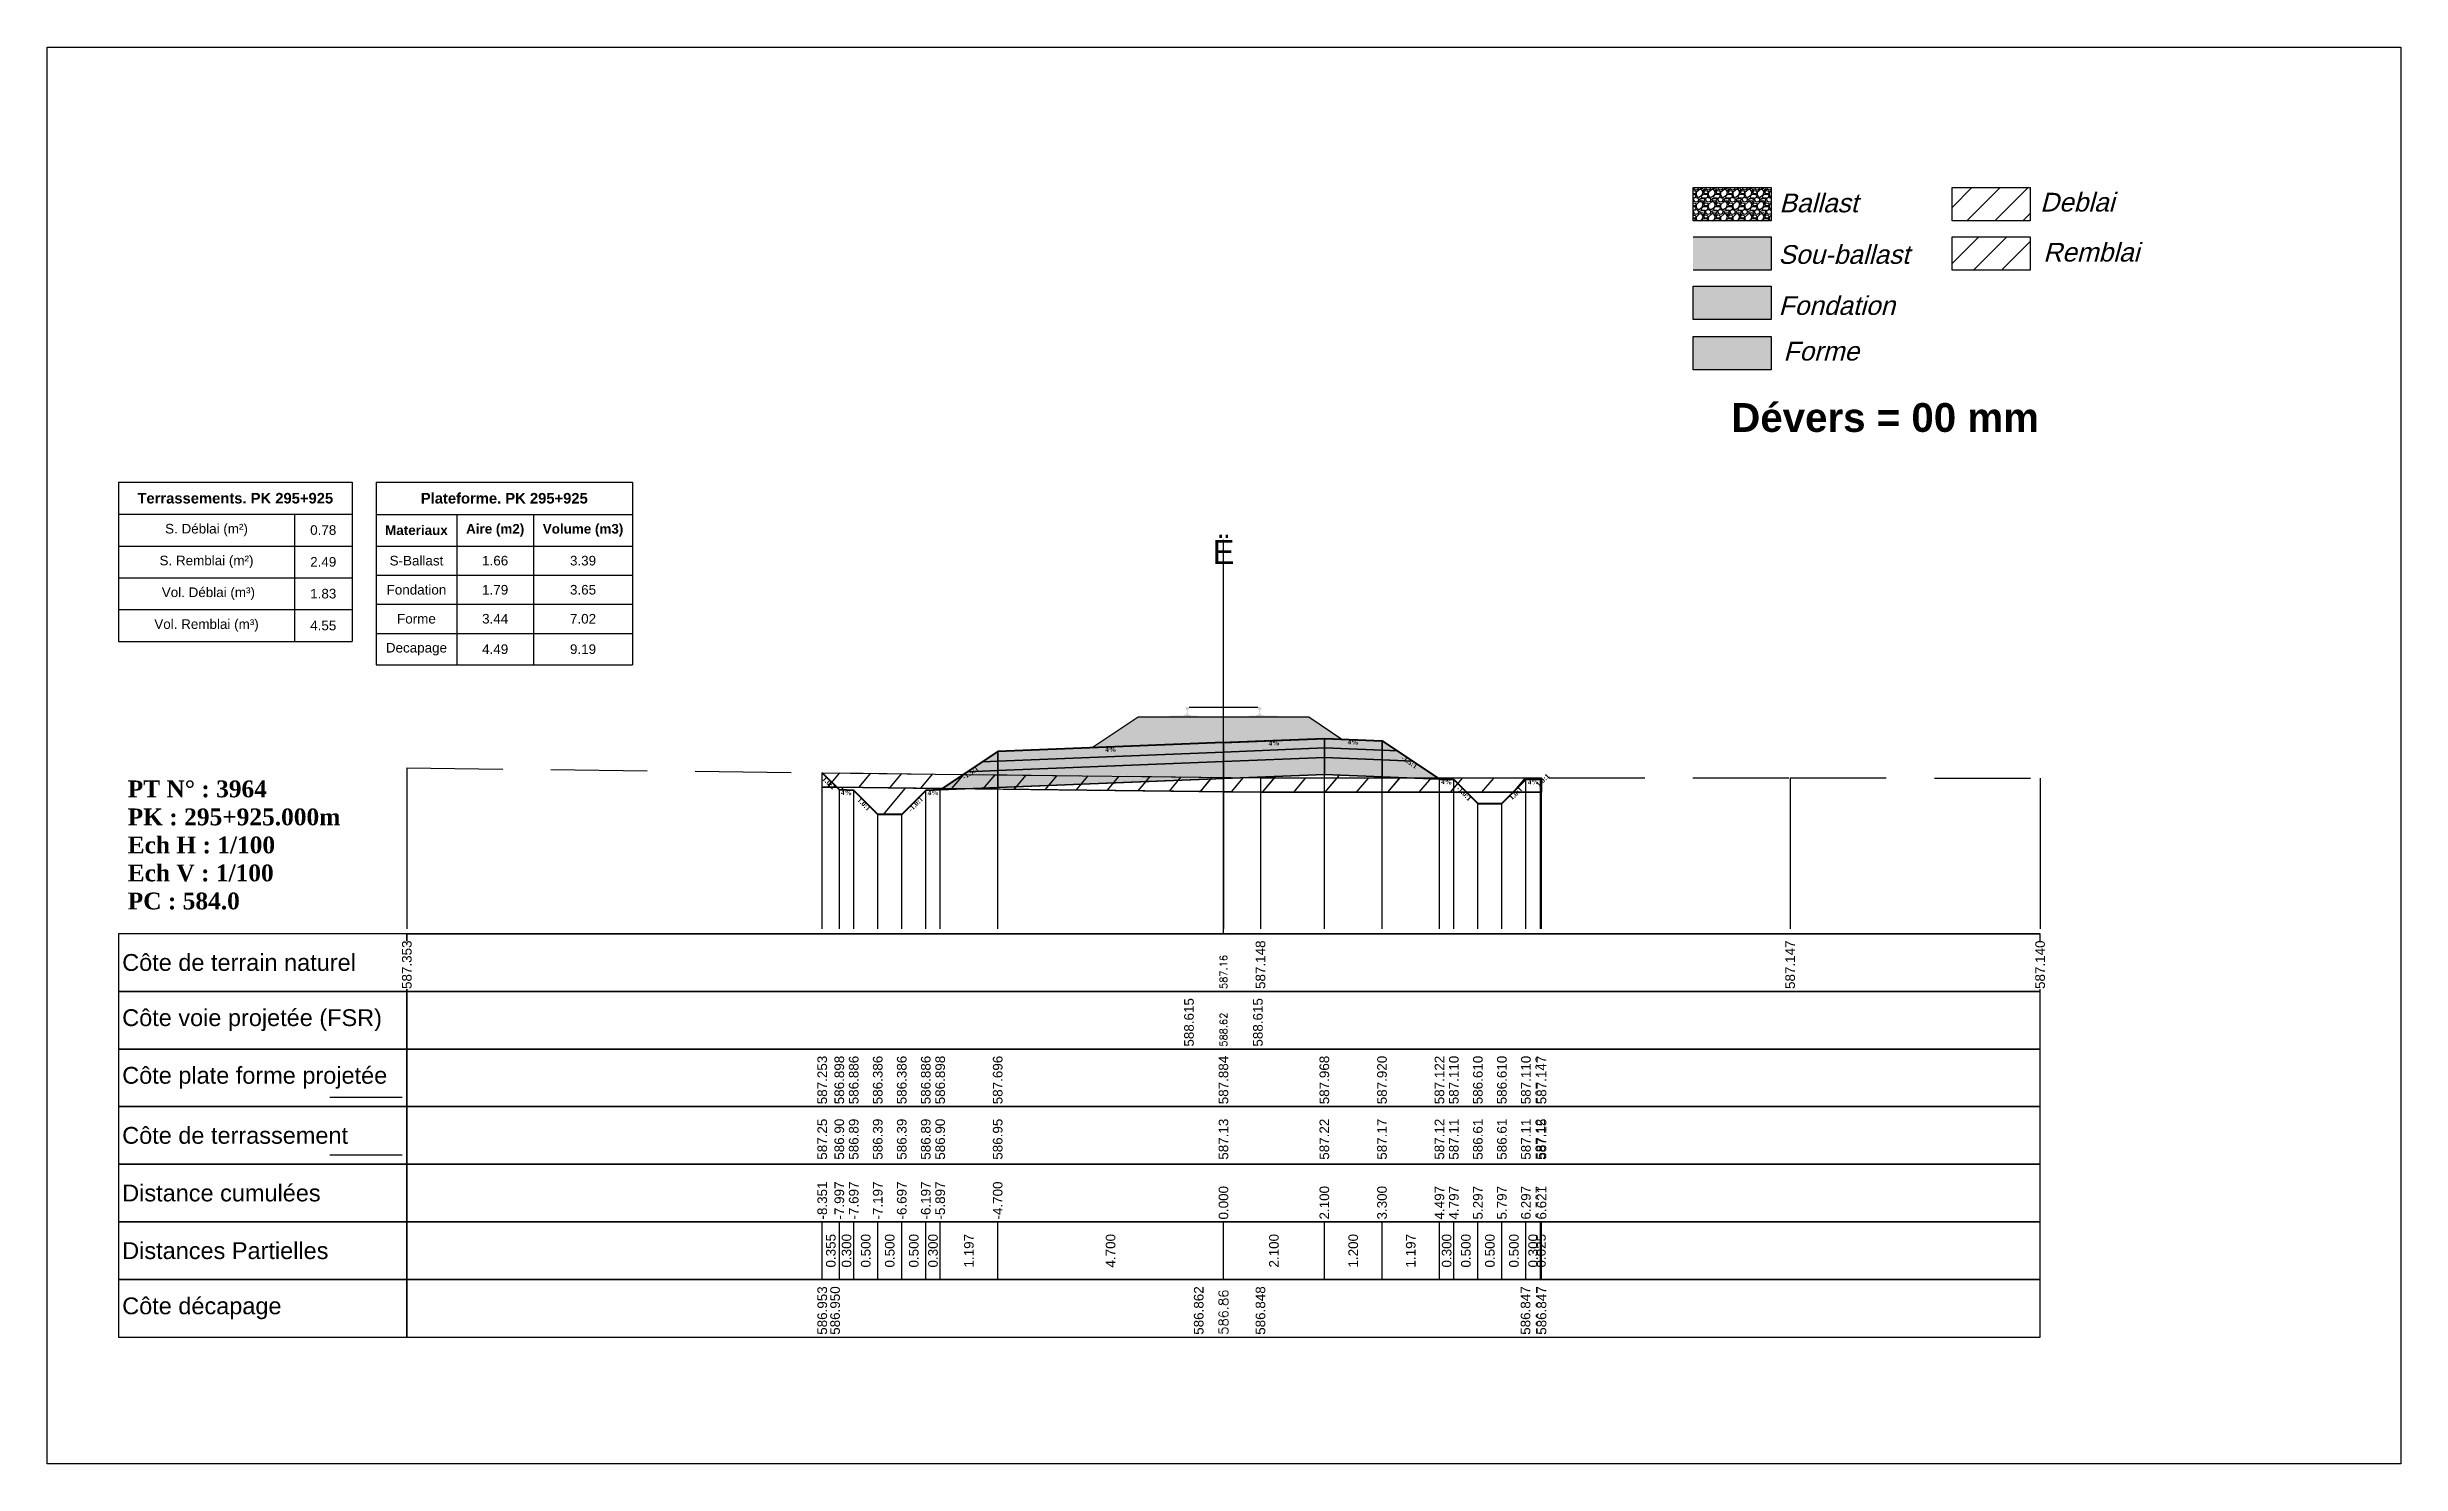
# Model space of a CAD drawing. Header units: millimetres. Extents: x 2762 to 3076, y 916 to 3305.
# Drawn here: x 2950.21 to 2999.21, y 1381.65 to 1411.15 of the extents above; entities that cross this region are included whole.
import ezdxf

# ---------------------------------------------------------------- set-up
doc = ezdxf.new("R2010")
doc.units = ezdxf.units.MM
doc.header["$LTSCALE"] = 2
doc.linetypes.add('CACHE', pattern=[9.525, 6.35, -3.175])
doc.linetypes.add('DASHED', pattern=[0.75, 0.5, -0.25])
for name, color, linetype in [('C-ANNO-TABL', 1, 'Continuous'), ('C-ANNO-TABL-TEXT', 150, 'Continuous'), ('C-ANNO-TABL-TITL', 150, 'Continuous'), ('C-ANNO-TABL-TTBL', 5, 'Continuous'), ('C-ROAD-CORR', 5, 'Continuous'), ('C-ROAD-SCTN', 7, 'Continuous')]:
    doc.layers.add(name, color=color, linetype=linetype)
doc.styles.add('ARIAL', font='arial.ttf')
doc.styles.add('C3D_Etiquette', font='romans.shx')
doc.styles.add('C3D_Profil_Travers', font='romans.shx')
doc.styles.get("Standard").update_dxf_attribs({"font": 'arial.ttf'})

msp = doc.modelspace()

# ---------------------------------------------------------------- texts
at = {"insert": (2985.274, 1403.733), "char_height": 0.6, "attachment_point": 1}
msp.add_mtext_dynamic_manual_height_columns('{\\fArial|b1|i0|c0|p34;Dévers = 00 mm}', width=8.82587, gutter_width=1.25, heights=[0], dxfattribs=at)
at = {"color": 7, "linetype": 'Continuous', "lineweight": -3}
for s, insert, char_height, attachment_point, style in [('{\\fWingdings|b0|i0|c2|p0;Ë}', (2974.705, 1400.384), 0.5, 8, 'C3D_Profil_Travers'), ('{\\fTimes New Roman|b1|i0|c0|p18;PT N° : 3964\\PPK : 295+925.000m\\PEch H : 1/100\\PEch V : 1/100\\PPC : 584.0}', (2951.893, 1393.184), 0.35, 7, 'C3D_Profil_Travers'), ('{\\fArial|b0|i0|c0|p34;Côte de terrain naturel}', (2951.779, 1392.084), 0.35, 4, 'C3D_Etiquette'), ('{\\fArial|b0|i0|c0|p34;Côte plate forme projetée}', (2951.779, 1389.684), 0.35, 4, 'C3D_Etiquette'), ('{\\fArial|b0|i0|c0|p34;Côte de terrassement}', (2951.779, 1388.484), 0.35, 4, 'C3D_Etiquette'), ('{\\fArial|b0|i0|c0|p34;Distance cumulées}', (2951.779, 1387.284), 0.35, 4, 'C3D_Etiquette'), ('{\\fArial|b0|i0|c0|p34;Distances Partielles}', (2951.779, 1386.084), 0.35, 4, 'C3D_Etiquette'), ('{\\fArial|b0|i0|c0|p34;Côte décapage}', (2951.779, 1384.884), 0.35, 4, 'C3D_Etiquette')]:
    msp.add_mtext(s, dxfattribs=dict(at, insert=insert, char_height=char_height, attachment_point=attachment_point, style=style))
at = {"color": 7, "linetype": 'Continuous', "lineweight": -3, "char_height": 0.1, "attachment_point": 2, "style": 'C3D_Etiquette'}
for s, insert, width, rotation in [('{\\fTimes New Roman|b1|i0|c0|p18;4%}', (2972.355, 1396.57), 0.42071, 2.2906), ('{\\fTimes New Roman|b1|i0|c0|p18;4%}', (2975.755, 1396.706), 0.37094, 2.2906), ('{\\fTimes New Roman|b1|i0|c0|p18;4%}', (2977.404, 1396.724), 0.42071, 357.7094), ('{\\fTimes New Roman|b1|i0|c0|p18;-1.5:1}', (2969.408, 1396.078), 0.34598, 33.6901), ('{\\fTimes New Roman|b1|i0|c0|p18;-1.5:1}', (2978.601, 1396.302), 0.34598, 326.3099), ('{\\fTimes New Roman|b1|i0|c0|p18;1.0:1}', (2966.528, 1395.857), 0.29001, 315), ('{\\fTimes New Roman|b1|i0|c0|p18;4%}', (2966.858, 1395.672), 0.37094, 357.7094), ('{\\fTimes New Roman|b1|i0|c0|p18;-1.0:1}', (2968.261, 1395.417), 0.34598, 45), ('{\\fTimes New Roman|b1|i0|c0|p18;4%}', (2968.658, 1395.672), 0.42071, 2.2906), ('{\\fTimes New Roman|b1|i0|c0|p18;4%}', (2979.351, 1395.896), 0.42071, 357.7094), ('{\\fTimes New Roman|b1|i0|c0|p18;-1.0:1}', (2979.749, 1395.641), 0.34598, 315), ('{\\fTimes New Roman|b1|i0|c0|p18;1.0:1}', (2980.754, 1395.641), 0.29001, 45), ('{\\fTimes New Roman|b1|i0|c0|p18;4%}', (2981.152, 1395.896), 0.37094, 2.2906), ('{\\fTimes New Roman|b1|i0|c0|p18;1.0:1}', (2981.317, 1395.916), 0.29001, 45), ('{\\fTimes New Roman|b1|i0|c0|p18;1.0:1}', (2967.255, 1395.417), 0.29001, 315)]:
    msp.add_mtext(s, dxfattribs=dict(at, insert=insert, width=width, rotation=rotation))
at = {"color": 7, "linetype": 'Continuous', "lineweight": -3, "rotation": 90, "style": 'C3D_Profil_Travers'}
for s, insert, char_height, attachment_point in [('587.16', (2974.705, 1391.534), 0.15, 4), ('588.62', (2974.705, 1390.334), 0.15, 4), ('{\\fArial|b0|i0|c0|p34;587.25}', (2966.353, 1387.979), 0.2, 4), ('{\\fArial|b0|i0|c0|p34;586.90}', (2966.708, 1387.979), 0.2, 4), ('{\\fArial|b0|i0|c0|p34;586.89}', (2967.008, 1387.979), 0.2, 4), ('{\\fArial|b0|i0|c0|p34;586.39}', (2967.508, 1387.979), 0.2, 4), ('{\\fArial|b0|i0|c0|p34;586.39}', (2968.008, 1387.979), 0.2, 4), ('{\\fArial|b0|i0|c0|p34;586.89}', (2968.508, 1387.979), 0.2, 4), ('{\\fArial|b0|i0|c0|p34;586.90}', (2968.808, 1387.979), 0.2, 4), ('{\\fArial|b0|i0|c0|p34;586.95}', (2970.005, 1387.979), 0.2, 4), ('{\\fArial|b0|i0|c0|p34;587.13}', (2974.705, 1387.979), 0.2, 4), ('{\\fArial|b0|i0|c0|p34;587.22}', (2976.805, 1387.979), 0.2, 4), ('{\\fArial|b0|i0|c0|p34;587.17}', (2978.005, 1387.979), 0.2, 4), ('{\\fArial|b0|i0|c0|p34;587.12}', (2979.201, 1387.979), 0.2, 4), ('{\\fArial|b0|i0|c0|p34;587.11}', (2979.501, 1387.979), 0.2, 4), ('{\\fArial|b0|i0|c0|p34;586.61}', (2980.001, 1387.979), 0.2, 4), ('{\\fArial|b0|i0|c0|p34;586.61}', (2980.501, 1387.979), 0.2, 4), ('{\\fArial|b0|i0|c0|p34;587.11}', (2981.001, 1387.979), 0.2, 4), ('{\\fArial|b0|i0|c0|p34;587.12}', (2981.301, 1387.979), 0.2, 4), ('{\\fArial|b0|i0|c0|p34;587.15}', (2981.326, 1387.979), 0.2, 4), ('{\\fArial|b0|i0|c0|p34;0.355}', (2966.531, 1386.084), 0.2, 5), ('{\\fArial|b0|i0|c0|p34;0.300}', (2966.858, 1386.084), 0.2, 5), ('{\\fArial|b0|i0|c0|p34;0.500}', (2967.258, 1386.084), 0.2, 5), ('{\\fArial|b0|i0|c0|p34;0.500}', (2967.758, 1386.084), 0.2, 5), ('{\\fArial|b0|i0|c0|p34;0.500}', (2968.258, 1386.084), 0.2, 5), ('{\\fArial|b0|i0|c0|p34;0.300}', (2968.658, 1386.084), 0.2, 5), ('{\\fArial|b0|i0|c0|p34;1.197}', (2969.406, 1386.084), 0.2, 5), ('{\\fArial|b0|i0|c0|p34;4.700}', (2972.355, 1386.084), 0.2, 5), ('{\\fArial|b0|i0|c0|p34;2.100}', (2975.755, 1386.084), 0.2, 5), ('{\\fArial|b0|i0|c0|p34;1.200}', (2977.405, 1386.084), 0.2, 5), ('{\\fArial|b0|i0|c0|p34;1.197}', (2978.603, 1386.084), 0.2, 5), ('{\\fArial|b0|i0|c0|p34;0.300}', (2979.351, 1386.084), 0.2, 5), ('{\\fArial|b0|i0|c0|p34;0.500}', (2979.751, 1386.084), 0.2, 5), ('{\\fArial|b0|i0|c0|p34;0.500}', (2980.251, 1386.084), 0.2, 5), ('{\\fArial|b0|i0|c0|p34;0.500}', (2980.751, 1386.084), 0.2, 5), ('{\\fArial|b0|i0|c0|p34;0.300}', (2981.151, 1386.084), 0.2, 5), ('{\\fArial|b0|i0|c0|p34;0.025}', (2981.314, 1386.084), 0.2, 5), ('586.86', (2974.705, 1384.334), 0.2, 4)]:
    msp.add_mtext(s, dxfattribs=dict(at, insert=insert, char_height=char_height, attachment_point=attachment_point))
at = {"color": 7, "linetype": 'Continuous', "lineweight": -3, "insert": (2951.779, 1390.884), "char_height": 0.35, "attachment_point": 4}
msp.add_mtext('{\\fArial|b0|i0|c0|p34;Côte voie projetée (FSR)}', dxfattribs=at)
at = {"layer": 'C-ANNO-TABL-TEXT', "color": 7, "style": 'ARIAL', "oblique": 15}
for s, p in [('Ballast', (2986.274, 1407.705)), ('Deblai', (2991.704, 1407.721)), ('Sou-ballast', (2986.254, 1406.632)), ('Remblai', (2991.768, 1406.679)), ('Fondation', (2986.259, 1405.569)), ('Forme', (2986.359, 1404.619))]:
    msp.add_text(s, height=0.39, dxfattribs=at).set_placement(p)
at = {"layer": 'C-ANNO-TABL-TEXT', "color": 7, "linetype": 'Continuous', "lineweight": -3, "char_height": 0.2, "attachment_point": 5, "style": 'ARIAL'}
for s, insert in [('{\\fArial|b0|i0|c0|p34;\\C7;0.78}', (2955.964, 1401.088)), ('{\\fArial|b0|i0|c0|p34;\\C7;2.49}', (2955.964, 1400.426)), ('{\\fArial|b0|i0|c0|p34;\\C7;S-Ballast}', (2957.904, 1400.451)), ('{\\fArial|b0|i0|c0|p34;\\C7;1.66}', (2959.543, 1400.451)), ('{\\C18;\\c0;3.39}', (2961.372, 1400.451)), ('{\\fArial|b0|i0|c0|p34;\\C7;Fondation}', (2957.904, 1399.845)), ('{\\fArial|b0|i0|c0|p34;\\C7;1.79}', (2959.543, 1399.845)), ('{\\C18;\\c0;3.65}', (2961.372, 1399.845)), ('{\\fArial|b0|i0|c0|p34;\\C7;1.83}', (2955.964, 1399.764)), ('{\\fArial|b0|i0|c0|p34;\\C7;4.55}', (2955.964, 1399.101)), ('{\\fArial|b0|i0|c0|p34;\\C7;Forme}', (2957.904, 1399.241)), ('{\\fArial|b0|i0|c0|p34;\\C7;3.44}', (2959.543, 1399.241)), ('{\\C18;\\c0;7.02}', (2961.372, 1399.241)), ('{\\fArial|b0|i0|c0|p34;\\C7;Decapage}', (2957.904, 1398.609)), ('{\\fArial|b0|i0|c0|p34;\\C7;4.49}', (2959.543, 1398.609)), ('{\\C18;\\c0;9.19}', (2961.372, 1398.609))]:
    msp.add_mtext(s, dxfattribs=dict(at, insert=insert))
at = {"layer": 'C-ANNO-TABL-TITL', "color": 7, "linetype": 'Continuous', "lineweight": -3, "attachment_point": 5, "style": 'ARIAL'}
for s, insert, char_height in [('{\\fArial|b1|i0|c0|p34;\\C7;Terrassements. PK 295+925}', (2954.133, 1401.751), 0.22), ('{\\fArial|b1|i0|c0|p34;\\C18;\\c0;Plateforme. PK 295+925}', (2959.733, 1401.75), 0.22), ('{\\fArial|b0|i0|c0|p34;\\C7;S. Déblai (m²) }', (2953.534, 1401.088), 0.2), ('{\\fArial|b1|i0|c0|p34;\\C7;Materiaux   }', (2957.904, 1401.085), 0.2), ('{\\fArial|b1|i0|c0|p34;\\C7;Aire (m2)}', (2959.543, 1401.085), 0.2), ('{\\fArial|b1|i0|c0|p34;\\C7;Volume (m3)}', (2961.372, 1401.085), 0.2), ('{\\fArial|b0|i0|c0|p34;\\C7;S. Remblai (m²) }', (2953.534, 1400.426), 0.2), ('{\\fArial|b0|i0|c0|p34;\\C7; Vol. Déblai (m³) }', (2953.534, 1399.764), 0.2), ('{\\fArial|b0|i0|c0|p34;\\C7;Vol. Remblai (m³)}', (2953.534, 1399.101), 0.2)]:
    msp.add_mtext(s, dxfattribs=dict(at, insert=insert, char_height=char_height))

# ---------------------------------------------------------------- hatches: boundary and pattern name
h = msp.add_hatch(color=11)
h.dxf.hatch_style = 1
h.paths.add_polyline_path([(2986.106, 1407.191), (2984.48, 1407.191), (2984.48, 1406.499), (2986.106, 1406.499)])
h = msp.add_hatch(color=30)
h.dxf.hatch_style = 1
h.paths.add_polyline_path([(2986.106, 1406.164), (2984.48, 1406.164), (2984.48, 1405.472), (2986.106, 1405.472)])
h = msp.add_hatch(color=83)
h.dxf.hatch_style = 1
h.paths.add_polyline_path([(2986.106, 1405.118), (2984.48, 1405.118), (2984.48, 1404.426), (2986.106, 1404.426)])
at = {"linetype": 'Continuous', "lineweight": -3}
h = msp.add_hatch(dxfattribs=at)
h.set_pattern_fill('GRAVEL', color=252, scale=0.009, style=0)
h.set_pattern_definition([(228.0128, (2972.136781, 1396.787411), (-1.8288, -2.0574), [0.030755, -3.0447435]), (184.96974, (2972.116207, 1396.764551), (2.743199999, 0.228600013), [0.0527764, -5.2248644]), (132.51045, (2972.063629, 1396.759979), (2.286, -2.5146), [0.0372133, -3.684125]), (267.2737, (2971.974475, 1396.702829), (0.2286, 4.572), [0.0480604, -4.7579794]), (292.83365, (2971.972189, 1396.654823), (-1.143, 2.7432), [0.047127, -4.6655827]), (357.2737, (2971.990477, 1396.611389), (-4.572, 0.2286), [0.0480604, -4.7579794]), (37.69424, (2972.038483, 1396.609103), (-2.9718, -2.286), [0.0635574, -6.2921804]), (72.25533, (2972.088775, 1396.647965), (1.6002, 5.0292), [0.0600048, -5.940473]), (121.42957, (2972.107063, 1396.705115), (-1.8288, 2.9718), [0.048223, -4.774099]), (175.23636, (2972.081917, 1396.746263), (2.5146, -0.2286), [0.055054, -2.697654]), (222.39744, (2972.027053, 1396.750835), (-2.7432, -2.5146), [0.071197, -7.0485095]), (138.81407, (2972.20079, 1396.700543), (-1.6002, 1.3716), [0.0243004, -2.405751]), (171.46923, (2972.182501, 1396.716545), (2.9718, -0.4572), [0.0462314, -4.5769175]), (225, (2972.13678, 1396.7234), (-3e-17, -0.2286), [0.032329, -0.29096]), (203.1986, (2972.12078, 1396.750835), (1.143, 0.4572), [0.01741, -1.723556]), (291.8014, (2972.104777, 1396.743977), (-0.2286, 0.6858), [0.024621, -1.206428]), (30.9638, (2972.11392, 1396.721117), (0.6858, 0.4572), [0.039989, -1.292967]), (161.565, (2972.14821, 1396.74169), (0.4572, -0.2286), [0.028916, -0.693981]), (16.38954, (2971.972189, 1396.743977), (2.286, 0.6858), [0.040508, -4.0102944]), (70.34618, (2972.011051, 1396.755407), (-0.9144, -2.5146), [0.033984, -3.3643994]), (293.1986, (2972.14821, 1396.78741), (-0.4572, 1.143), [0.034819, -1.7061465]), (343.61046, (2972.161927, 1396.755407), (-2.286, 0.6858), [0.040508, -4.0102944]), (339.44395, (2971.97219, 1396.602245), (-1.143, 0.4572), [0.039063, -1.914096]), (294.77514, (2972.008765, 1396.58853), (-1.143, 2.5146), [0.0327305, -3.2403234]), (66.8014, (2972.150497, 1396.55881), (0.4572, 1.143), [0.034819, -1.7061465]), (17.35402, (2972.164213, 1396.590815), (-2.9718, -0.9144), [0.0383204, -3.793714]), (69.44395, (2972.038483, 1396.55881), (-0.4572, -1.143), [0.0195316, -1.933628]), (101.3099, (2972.13678, 1396.55881), (-0.2286, 0.9144), [0.011656, -1.1539795]), (165.9638, (2972.134495, 1396.57024), (0.6858, -0.2286), [0.047127, -0.895415]), (186.009, (2972.088775, 1396.581671), (2.286, 0.2286), [0.043674, -4.323723]), (303.69, (2972.11392, 1396.700543), (-0.2286, 0.4572), [0.032969, -0.79126]), (353.15723, (2972.132209, 1396.673111), (3.8862, -0.4572), [0.05756, -5.698441]), (60.9454, (2972.18936, 1396.666253), (-0.9144, -1.6002), [0.023536, -2.330045]), (90, (2972.2008, 1396.68683), (-0.2286, 0.2286), [0.013716, -0.214884]), (120.25644, (2972.084203, 1396.58853), (0.9144, -1.6002), [0.031758, -3.1440547]), (48.0128, (2972.068201, 1396.615961), (1.8288, 2.0574), [0.06151, -3.0139886]), (0, (2972.10935, 1396.66168), (0.2286, 0.2286), [0.059436, -0.169164]), (325.30485, (2972.168785, 1396.661681), (2.286, -1.6002), [0.036145, -3.5783385]), (254.0546, (2972.198503, 1396.641107), (-0.2286, -0.9144), [0.033285, -1.6309485]), (207.64598, (2972.189359, 1396.609103), (-4.3434, -2.286), [0.054193, -5.365122]), (175.42608, (2972.141353, 1396.583957), (-2.9718, 0.2286), [0.0573327, -5.675926])])
h.paths.add_polyline_path([(2971.972, 1396.559), (2972.93, 1397.197), (2976.48, 1397.197), (2977.169, 1396.738), (2976.805, 1396.752)])
msp.add_hatch(color=254, dxfattribs=at).paths.add_polyline_path([(2973.487, 1397.016), (2973.487, 1397.201), (2973.602, 1397.222), (2973.95, 1397.222), (2973.95, 1397.227), (2973.876, 1397.227), (2973.876, 1397.237), (2973.877, 1397.238), (2973.879, 1397.239), (2973.88, 1397.239), (2973.9, 1397.241), (2973.903, 1397.241), (2973.906, 1397.242), (2973.934, 1397.253), (2973.937, 1397.254), (2973.938, 1397.255), (2973.939, 1397.257), (2973.94, 1397.261), (2973.941, 1397.268), (2973.942, 1397.277), (2973.943, 1397.288), (2973.943, 1397.311), (2973.942, 1397.327), (2973.942, 1397.334), (2973.941, 1397.34), (2973.94, 1397.344), (2973.94, 1397.346), (2973.939, 1397.349), (2973.938, 1397.351), (2973.937, 1397.353), (2973.936, 1397.354), (2973.935, 1397.355), (2973.919, 1397.36), (2973.917, 1397.362), (2973.916, 1397.363), (2973.915, 1397.364), (2973.915, 1397.367), (2973.915, 1397.385), (2973.916, 1397.389), (2973.917, 1397.392), (2973.919, 1397.394), (2973.921, 1397.395), (2973.924, 1397.397), (2973.925, 1397.397), (2973.929, 1397.398), (2973.933, 1397.398), (2973.936, 1397.399), (2973.94, 1397.399), (2973.945, 1397.399), (2973.948, 1397.399), (2973.951, 1397.399), (2973.955, 1397.399), (2973.958, 1397.399), (2973.962, 1397.399), (2973.967, 1397.399), (2973.97, 1397.398), (2973.974, 1397.398), (2973.978, 1397.397), (2973.979, 1397.397), (2973.981, 1397.395), (2973.984, 1397.394), (2973.986, 1397.392), (2973.987, 1397.389), (2973.987, 1397.385), (2973.987, 1397.367), (2973.987, 1397.364), (2973.987, 1397.363), (2973.986, 1397.362), (2973.984, 1397.36), (2973.968, 1397.355), (2973.967, 1397.354), (2973.965, 1397.353), (2973.964, 1397.351), (2973.964, 1397.349), (2973.963, 1397.346), (2973.962, 1397.344), (2973.962, 1397.34), (2973.961, 1397.334), (2973.96, 1397.327), (2973.96, 1397.311), (2973.96, 1397.288), (2973.961, 1397.277), (2973.962, 1397.268), (2973.963, 1397.261), (2973.964, 1397.257), (2973.965, 1397.255), (2973.966, 1397.254), (2973.968, 1397.253), (2973.997, 1397.242), (2974, 1397.241), (2974.003, 1397.241), (2974.023, 1397.239), (2974.024, 1397.239), (2974.025, 1397.238), (2974.026, 1397.237), (2974.026, 1397.227), (2973.952, 1397.227), (2973.952, 1397.222), (2974.156, 1397.222), (2974.288, 1397.191), (2975.122, 1397.191), (2975.253, 1397.222), (2975.457, 1397.222), (2975.457, 1397.227), (2975.383, 1397.227), (2975.383, 1397.237), (2975.384, 1397.238), (2975.386, 1397.239), (2975.387, 1397.239), (2975.407, 1397.241), (2975.41, 1397.241), (2975.413, 1397.242), (2975.441, 1397.253), (2975.444, 1397.254), (2975.445, 1397.255), (2975.446, 1397.257), (2975.447, 1397.261), (2975.448, 1397.268), (2975.449, 1397.277), (2975.45, 1397.288), (2975.45, 1397.311), (2975.449, 1397.327), (2975.449, 1397.334), (2975.448, 1397.34), (2975.447, 1397.344), (2975.447, 1397.346), (2975.446, 1397.349), (2975.445, 1397.351), (2975.444, 1397.353), (2975.443, 1397.354), (2975.442, 1397.355), (2975.426, 1397.36), (2975.424, 1397.362), (2975.423, 1397.363), (2975.422, 1397.364), (2975.422, 1397.367), (2975.422, 1397.385), (2975.423, 1397.389), (2975.424, 1397.392), (2975.426, 1397.394), (2975.428, 1397.395), (2975.431, 1397.397), (2975.432, 1397.397), (2975.436, 1397.398), (2975.44, 1397.398), (2975.443, 1397.399), (2975.447, 1397.399), (2975.452, 1397.399), (2975.455, 1397.399), (2975.458, 1397.399), (2975.462, 1397.399), (2975.465, 1397.399), (2975.469, 1397.399), (2975.474, 1397.399), (2975.477, 1397.398), (2975.481, 1397.398), (2975.485, 1397.397), (2975.486, 1397.397), (2975.488, 1397.395), (2975.491, 1397.394), (2975.493, 1397.392), (2975.494, 1397.389), (2975.494, 1397.385), (2975.494, 1397.367), (2975.494, 1397.364), (2975.494, 1397.363), (2975.493, 1397.362), (2975.491, 1397.36), (2975.475, 1397.355), (2975.474, 1397.354), (2975.472, 1397.353), (2975.471, 1397.351), (2975.471, 1397.349), (2975.47, 1397.346), (2975.469, 1397.344), (2975.469, 1397.34), (2975.468, 1397.334), (2975.467, 1397.327), (2975.467, 1397.311), (2975.467, 1397.288), (2975.468, 1397.277), (2975.469, 1397.268), (2975.47, 1397.261), (2975.471, 1397.257), (2975.472, 1397.255), (2975.473, 1397.254), (2975.475, 1397.253), (2975.504, 1397.242), (2975.507, 1397.241), (2975.51, 1397.241), (2975.53, 1397.239), (2975.531, 1397.239), (2975.532, 1397.238), (2975.533, 1397.237), (2975.533, 1397.227), (2975.459, 1397.227), (2975.459, 1397.222), (2975.807, 1397.222), (2975.922, 1397.201), (2975.922, 1397.016)])
h = msp.add_hatch(color=30, dxfattribs=at)
h.paths.add_polyline_path([(2978.005, 1396.304), (2978.005, 1396.504), (2978.324, 1396.491), (2978.643, 1396.279)])
h.paths.add_polyline_path([(2976.805, 1396.352), (2976.805, 1396.552), (2978.005, 1396.504), (2978.005, 1396.304)])
h.paths.add_polyline_path([(2974.705, 1396.268), (2974.705, 1396.468), (2976.805, 1396.552), (2976.805, 1396.352)])
h.paths.add_polyline_path([(2970.005, 1396.08), (2970.005, 1396.28), (2974.705, 1396.468), (2974.705, 1396.268)])
h.paths.add_polyline_path([(2969.366, 1396.055), (2969.685, 1396.267), (2970.005, 1396.28), (2970.005, 1396.08)])
h = msp.add_hatch(color=11, dxfattribs=at)
h.paths.add_polyline_path([(2978.005, 1396.504), (2978.005, 1396.704), (2978.324, 1396.491)])
h.paths.add_polyline_path([(2976.805, 1396.552), (2976.805, 1396.752), (2978.005, 1396.704), (2978.005, 1396.504)])
h.paths.add_polyline_path([(2974.705, 1396.468), (2974.705, 1396.668), (2976.805, 1396.752), (2976.805, 1396.552)])
h.paths.add_polyline_path([(2970.005, 1396.28), (2970.005, 1396.48), (2974.705, 1396.668), (2974.705, 1396.468)])
h.paths.add_polyline_path([(2969.685, 1396.267), (2970.005, 1396.48), (2970.005, 1396.28)])
h = msp.add_hatch(dxfattribs=at)
h.set_pattern_fill('_U', color=150, scale=0.5, angle=50, style=0, pattern_type=0)
h.set_pattern_definition([(50, (2980.73813, 1395.6309), (-0.383022, 0.321394), [])])
h.paths.add_polyline_path([(2980.738, 1395.631), (2981.001, 1395.894), (2981.301, 1395.906), (2981.326, 1395.931), (2981.326, 1395.631), (2981.308, 1395.631)])
h.paths.add_polyline_path([(2979.164, 1395.931), (2981.326, 1395.931), (2981.301, 1395.906), (2981.001, 1395.894), (2980.738, 1395.631), (2979.765, 1395.631), (2979.501, 1395.894), (2979.201, 1395.906)])
h.paths.add_polyline_path([(2968.847, 1395.708), (2969.289, 1396.003), (2975.475, 1395.931), (2979.164, 1395.931), (2979.201, 1395.906), (2979.501, 1395.894), (2979.765, 1395.631), (2975.475, 1395.631)])
h.paths.add_polyline_path([(2966.353, 1396.037), (2969.289, 1396.003), (2968.847, 1395.708), (2966.657, 1395.733)])
h.paths.add_polyline_path([(2966.353, 1395.737), (2966.353, 1396.037), (2966.657, 1395.733)])
h = msp.add_hatch(dxfattribs=at)
h.set_pattern_fill('_U', color=3, angle=50, style=0, pattern_type=0)
h.set_pattern_definition([(50, (2980.7381, 1395.6309), (-0.766044, 0.64279), [])])
h.paths.add_polyline_path([(2980.738, 1395.631), (2981.001, 1395.894), (2981.301, 1395.906), (2981.326, 1395.931), (2981.326, 1395.631), (2981.308, 1395.631)])
h.paths.add_polyline_path([(2969.317, 1395.703), (2976.805, 1396.002), (2979.501, 1395.894), (2979.765, 1395.631), (2975.475, 1395.631)])
h.paths.add_polyline_path([(2966.353, 1395.737), (2966.353, 1396.037), (2966.657, 1395.733)])
h = msp.add_hatch(color=83, dxfattribs=at)
h.paths.add_polyline_path([(2978.005, 1395.954), (2978.005, 1396.304), (2978.643, 1396.279), (2979.201, 1395.906)])
h.paths.add_polyline_path([(2976.805, 1396.002), (2976.805, 1396.352), (2978.005, 1396.304), (2978.005, 1395.954)])
h.paths.add_polyline_path([(2974.705, 1395.918), (2974.705, 1396.268), (2976.805, 1396.352), (2976.805, 1396.002)])
h.paths.add_polyline_path([(2970.005, 1395.73), (2970.005, 1396.08), (2974.705, 1396.268), (2974.705, 1395.918)])
h.paths.add_polyline_path([(2968.808, 1395.682), (2969.366, 1396.055), (2970.005, 1396.08), (2970.005, 1395.73)])
h = msp.add_hatch(dxfattribs=at)
h.set_pattern_fill('_U', color=1, angle=50, style=0, pattern_type=0)
h.set_pattern_definition([(50, (2979.7647, 1395.631), (-0.766044, 0.64279), [])])
h.paths.add_polyline_path([(2979.765, 1395.631), (2980.738, 1395.631), (2980.501, 1395.394), (2980.001, 1395.394)])
h.paths.add_polyline_path([(2966.657, 1395.733), (2969.317, 1395.703), (2968.508, 1395.67), (2968.008, 1395.17), (2967.508, 1395.17), (2967.008, 1395.67), (2966.708, 1395.682)])

# ---------------------------------------------------------------- linework, layer by layer
for p, q in [((2984.48, 1408.219), (2986.106, 1408.219)), ((2984.48, 1408.219), (2986.106, 1408.219)), ((2984.48, 1407.527), (2984.48, 1408.219)), ((2986.106, 1408.219), (2986.106, 1407.527)), ((2986.106, 1408.219), (2986.106, 1407.527)), ((2989.873, 1408.219), (2991.499, 1408.219)), ((2989.873, 1407.527), (2989.873, 1408.219)), ((2991.499, 1408.219), (2991.499, 1407.527)), ((2986.106, 1407.527), (2984.48, 1407.527)), ((2986.106, 1407.527), (2984.48, 1407.527)), ((2991.499, 1407.527), (2989.873, 1407.527)), ((2984.48, 1407.191), (2986.106, 1407.191)), ((2986.106, 1407.191), (2986.106, 1406.499)), ((2989.873, 1407.191), (2991.499, 1407.191)), ((2989.873, 1406.499), (2989.873, 1407.191)), ((2991.499, 1407.191), (2991.499, 1406.499)), ((2986.106, 1406.499), (2984.48, 1406.499)), ((2991.499, 1406.499), (2989.873, 1406.499)), ((2984.48, 1406.164), (2986.106, 1406.164)), ((2984.48, 1405.472), (2984.48, 1406.164)), ((2986.106, 1406.164), (2986.106, 1405.472)), ((2986.106, 1405.472), (2984.48, 1405.472)), ((2984.48, 1405.118), (2986.106, 1405.118)), ((2984.48, 1404.426), (2984.48, 1405.118)), ((2986.106, 1405.118), (2986.106, 1404.426)), ((2986.106, 1404.426), (2984.48, 1404.426))]:
    msp.add_line(p, q)
at = {"linetype": 'Continuous'}
for p, q in [((2984.483, 1408.172), (2984.48, 1408.173)), ((2984.48, 1408.17), (2984.483, 1408.172)), ((2984.52, 1408.144), (2984.48, 1408.15)), ((2984.48, 1408.104), (2984.53, 1408.098)), ((2984.48, 1408.083), (2984.506, 1408.083)), ((2984.532, 1408.019), (2984.48, 1407.992)), ((2984.483, 1407.918), (2984.48, 1407.919)), ((2984.48, 1407.916), (2984.483, 1407.918)), ((2984.52, 1407.89), (2984.48, 1407.896)), ((2984.48, 1407.85), (2984.53, 1407.844)), ((2984.48, 1407.829), (2984.506, 1407.829)), ((2984.484, 1407.969), (2984.499, 1407.934)), ((2984.485, 1407.969), (2984.501, 1408.005)), ((2984.486, 1408.219), (2984.499, 1408.188)), ((2984.498, 1408.188), (2984.541, 1408.175)), ((2984.498, 1407.934), (2984.541, 1407.921)), ((2984.501, 1408.005), (2984.542, 1408.018)), ((2984.505, 1408.086), (2984.539, 1408.063)), ((2984.505, 1407.832), (2984.539, 1407.809)), ((2984.543, 1408.128), (2984.522, 1408.145)), ((2984.543, 1407.874), (2984.522, 1407.891)), ((2984.529, 1408.088), (2984.542, 1408.111)), ((2984.539, 1408.061), (2984.529, 1408.025)), ((2984.529, 1407.834), (2984.542, 1407.857)), ((2984.539, 1407.807), (2984.529, 1407.771)), ((2984.541, 1408.175), (2984.585, 1408.188)), ((2984.541, 1408.016), (2984.582, 1408.001)), ((2984.541, 1407.921), (2984.585, 1407.934)), ((2984.544, 1408.129), (2984.542, 1408.076)), ((2984.542, 1408.111), (2984.542, 1408.127)), ((2984.542, 1408.076), (2984.562, 1408.028)), ((2984.544, 1407.875), (2984.542, 1407.822)), ((2984.542, 1407.857), (2984.542, 1407.873)), ((2984.542, 1407.822), (2984.562, 1407.774)), ((2984.609, 1408.175), (2984.55, 1408.122)), ((2984.609, 1407.921), (2984.55, 1407.868)), ((2984.562, 1408.025), (2984.615, 1408.022)), ((2984.562, 1407.771), (2984.615, 1407.768)), ((2984.581, 1408.003), (2984.596, 1407.97)), ((2984.585, 1408.187), (2984.596, 1408.219)), ((2984.585, 1407.933), (2984.598, 1407.969)), ((2984.662, 1408.175), (2984.601, 1408.18)), ((2984.662, 1407.921), (2984.601, 1407.926)), ((2984.642, 1407.939), (2984.614, 1407.969)), ((2984.615, 1408.025), (2984.671, 1408.068)), ((2984.615, 1407.969), (2984.623, 1407.989)), ((2984.615, 1407.771), (2984.671, 1407.814)), ((2984.642, 1408.193), (2984.618, 1408.219)), ((2984.671, 1407.989), (2984.623, 1407.984)), ((2984.685, 1408.199), (2984.627, 1408.194)), ((2984.685, 1407.945), (2984.627, 1407.94)), ((2984.649, 1408.033), (2984.694, 1408.083)), ((2984.649, 1407.779), (2984.694, 1407.829)), ((2984.668, 1408.003), (2984.65, 1408.034)), ((2984.668, 1407.749), (2984.65, 1407.78)), ((2984.689, 1408.131), (2984.661, 1408.176)), ((2984.689, 1407.877), (2984.661, 1407.922)), ((2984.73, 1407.999), (2984.666, 1408.004)), ((2984.671, 1408.068), (2984.691, 1408.132)), ((2984.722, 1407.982), (2984.671, 1407.994)), ((2984.671, 1407.814), (2984.691, 1407.878)), ((2984.688, 1408.175), (2984.698, 1408.15)), ((2984.688, 1407.921), (2984.698, 1407.896)), ((2984.707, 1408.183), (2984.689, 1408.176)), ((2984.707, 1407.929), (2984.689, 1407.922)), ((2984.694, 1408.083), (2984.76, 1408.083)), ((2984.694, 1407.829), (2984.76, 1407.829)), ((2984.699, 1408.149), (2984.737, 1408.172)), ((2984.724, 1408.152), (2984.699, 1408.127)), ((2984.699, 1408.127), (2984.719, 1408.096)), ((2984.699, 1407.895), (2984.737, 1407.918)), ((2984.724, 1407.898), (2984.699, 1407.873)), ((2984.699, 1407.873), (2984.719, 1407.842)), ((2984.719, 1408.219), (2984.701, 1408.198)), ((2984.719, 1408.219), (2984.701, 1408.198)), ((2984.724, 1407.97), (2984.701, 1407.944)), ((2984.737, 1408.172), (2984.706, 1408.182)), ((2984.737, 1407.918), (2984.706, 1407.928)), ((2984.72, 1408.106), (2984.784, 1408.098)), ((2984.72, 1407.852), (2984.784, 1407.844)), ((2984.724, 1407.969), (2984.722, 1407.982)), ((2984.774, 1408.144), (2984.724, 1408.151)), ((2984.774, 1408.144), (2984.724, 1408.151)), ((2984.774, 1407.89), (2984.724, 1407.897)), ((2984.786, 1408.019), (2984.733, 1407.991)), ((2984.738, 1407.969), (2984.753, 1407.934)), ((2984.739, 1407.969), (2984.755, 1408.005)), ((2984.74, 1408.219), (2984.753, 1408.188)), ((2984.74, 1408.219), (2984.753, 1408.188)), ((2984.752, 1408.188), (2984.795, 1408.175)), ((2984.752, 1408.188), (2984.795, 1408.175)), ((2984.752, 1407.934), (2984.795, 1407.921)), ((2984.755, 1408.005), (2984.796, 1408.018)), ((2984.759, 1408.086), (2984.793, 1408.063)), ((2984.759, 1407.832), (2984.793, 1407.809)), ((2984.797, 1408.128), (2984.776, 1408.145)), ((2984.797, 1408.128), (2984.776, 1408.145)), ((2984.797, 1407.874), (2984.776, 1407.891)), ((2984.783, 1408.088), (2984.796, 1408.111)), ((2984.793, 1408.061), (2984.783, 1408.025)), ((2984.783, 1407.834), (2984.796, 1407.857)), ((2984.793, 1407.807), (2984.783, 1407.771)), ((2984.795, 1408.175), (2984.839, 1408.188)), ((2984.795, 1408.175), (2984.839, 1408.188)), ((2984.795, 1408.016), (2984.836, 1408.001)), ((2984.795, 1407.921), (2984.839, 1407.934)), ((2984.798, 1408.129), (2984.796, 1408.076)), ((2984.798, 1408.129), (2984.796, 1408.076)), ((2984.796, 1408.111), (2984.796, 1408.127)), ((2984.796, 1408.111), (2984.796, 1408.127)), ((2984.796, 1408.076), (2984.816, 1408.028)), ((2984.798, 1407.875), (2984.796, 1407.822)), ((2984.796, 1407.857), (2984.796, 1407.873)), ((2984.796, 1407.822), (2984.816, 1407.774)), ((2984.863, 1408.175), (2984.804, 1408.122)), ((2984.863, 1408.175), (2984.804, 1408.122)), ((2984.863, 1407.921), (2984.804, 1407.868)), ((2984.816, 1408.025), (2984.869, 1408.022)), ((2984.816, 1407.771), (2984.869, 1407.768)), ((2984.835, 1408.003), (2984.85, 1407.97)), ((2984.839, 1408.187), (2984.85, 1408.219)), ((2984.839, 1408.187), (2984.85, 1408.219)), ((2984.839, 1407.933), (2984.852, 1407.969)), ((2984.916, 1408.175), (2984.855, 1408.18)), ((2984.916, 1408.175), (2984.855, 1408.18)), ((2984.916, 1407.921), (2984.855, 1407.926)), ((2984.896, 1407.939), (2984.868, 1407.969)), ((2984.869, 1408.025), (2984.925, 1408.068)), ((2984.869, 1408.025), (2984.925, 1408.068)), ((2984.869, 1407.969), (2984.877, 1407.989)), ((2984.869, 1407.771), (2984.925, 1407.814)), ((2984.896, 1408.193), (2984.872, 1408.219)), ((2984.896, 1408.193), (2984.872, 1408.219)), ((2984.925, 1407.989), (2984.877, 1407.984)), ((2984.939, 1408.199), (2984.881, 1408.194)), ((2984.939, 1408.199), (2984.881, 1408.194)), ((2984.939, 1407.945), (2984.881, 1407.94)), ((2984.903, 1408.033), (2984.948, 1408.083)), ((2984.903, 1408.033), (2984.948, 1408.083)), ((2984.903, 1407.779), (2984.948, 1407.829)), ((2984.922, 1408.003), (2984.904, 1408.034)), ((2984.922, 1408.003), (2984.904, 1408.034)), ((2984.922, 1407.749), (2984.904, 1407.78)), ((2984.943, 1408.131), (2984.915, 1408.176)), ((2984.943, 1408.131), (2984.915, 1408.176)), ((2984.943, 1407.877), (2984.915, 1407.922)), ((2984.984, 1407.999), (2984.92, 1408.004)), ((2984.984, 1407.999), (2984.92, 1408.004)), ((2984.925, 1408.068), (2984.945, 1408.132)), ((2984.925, 1408.068), (2984.945, 1408.132)), ((2984.976, 1407.982), (2984.925, 1407.994)), ((2984.976, 1407.982), (2984.925, 1407.994)), ((2984.925, 1407.814), (2984.945, 1407.878)), ((2984.942, 1408.175), (2984.952, 1408.15)), ((2984.942, 1408.175), (2984.952, 1408.15)), ((2984.942, 1407.921), (2984.952, 1407.896)), ((2984.961, 1408.183), (2984.943, 1408.176)), ((2984.961, 1408.183), (2984.943, 1408.176)), ((2984.961, 1407.929), (2984.943, 1407.922)), ((2984.948, 1408.083), (2985.014, 1408.083)), ((2984.948, 1408.083), (2985.014, 1408.083)), ((2984.948, 1407.829), (2985.014, 1407.829)), ((2984.953, 1408.149), (2984.991, 1408.172)), ((2984.953, 1408.149), (2984.991, 1408.172)), ((2984.978, 1408.152), (2984.953, 1408.127)), ((2984.978, 1408.152), (2984.953, 1408.127)), ((2984.953, 1408.127), (2984.973, 1408.096)), ((2984.953, 1408.127), (2984.973, 1408.096)), ((2984.953, 1407.895), (2984.991, 1407.918)), ((2984.978, 1407.898), (2984.953, 1407.873)), ((2984.953, 1407.873), (2984.973, 1407.842)), ((2984.973, 1408.219), (2984.955, 1408.198)), ((2984.973, 1408.219), (2984.955, 1408.198)), ((2984.978, 1407.97), (2984.955, 1407.944)), ((2984.978, 1407.97), (2984.955, 1407.944)), ((2984.991, 1408.172), (2984.96, 1408.182)), ((2984.991, 1408.172), (2984.96, 1408.182)), ((2984.991, 1407.918), (2984.96, 1407.928)), ((2984.974, 1408.106), (2985.038, 1408.098)), ((2984.974, 1408.106), (2985.038, 1408.098)), ((2984.974, 1407.852), (2985.038, 1407.844)), ((2984.978, 1407.969), (2984.976, 1407.982)), ((2984.978, 1407.969), (2984.976, 1407.982)), ((2985.028, 1408.144), (2984.978, 1408.151)), ((2985.028, 1408.144), (2984.978, 1408.151)), ((2985.028, 1407.89), (2984.978, 1407.897)), ((2985.04, 1408.019), (2984.987, 1407.991)), ((2985.04, 1408.019), (2984.987, 1407.991)), ((2984.992, 1407.969), (2985.007, 1407.934)), ((2984.992, 1407.969), (2985.007, 1407.934)), ((2984.993, 1407.969), (2985.009, 1408.005)), ((2984.993, 1407.969), (2985.009, 1408.005)), ((2984.994, 1408.219), (2985.007, 1408.188)), ((2984.994, 1408.219), (2985.007, 1408.188)), ((2985.006, 1408.188), (2985.049, 1408.175)), ((2985.006, 1408.188), (2985.049, 1408.175)), ((2985.006, 1407.934), (2985.049, 1407.921)), ((2985.006, 1407.934), (2985.049, 1407.921)), ((2985.009, 1408.005), (2985.05, 1408.018)), ((2985.009, 1408.005), (2985.05, 1408.018)), ((2985.013, 1408.086), (2985.047, 1408.063)), ((2985.013, 1408.086), (2985.047, 1408.063)), ((2985.013, 1407.832), (2985.047, 1407.809)), ((2985.051, 1408.128), (2985.03, 1408.145)), ((2985.051, 1408.128), (2985.03, 1408.145)), ((2985.051, 1407.874), (2985.03, 1407.891)), ((2985.037, 1408.088), (2985.05, 1408.111)), ((2985.037, 1408.088), (2985.05, 1408.111)), ((2985.047, 1408.061), (2985.037, 1408.025)), ((2985.047, 1408.061), (2985.037, 1408.025)), ((2985.037, 1407.834), (2985.05, 1407.857)), ((2985.047, 1407.807), (2985.037, 1407.771)), ((2985.049, 1408.175), (2985.093, 1408.188)), ((2985.049, 1408.175), (2985.093, 1408.188)), ((2985.049, 1408.016), (2985.09, 1408.001)), ((2985.049, 1408.016), (2985.09, 1408.001)), ((2985.049, 1407.921), (2985.093, 1407.934)), ((2985.049, 1407.921), (2985.093, 1407.934)), ((2985.052, 1408.129), (2985.05, 1408.076)), ((2985.052, 1408.129), (2985.05, 1408.076)), ((2985.05, 1408.111), (2985.05, 1408.127)), ((2985.05, 1408.111), (2985.05, 1408.127)), ((2985.05, 1408.076), (2985.07, 1408.028)), ((2985.05, 1408.076), (2985.07, 1408.028)), ((2985.052, 1407.875), (2985.05, 1407.822)), ((2985.05, 1407.857), (2985.05, 1407.873)), ((2985.05, 1407.822), (2985.07, 1407.774)), ((2985.117, 1408.175), (2985.058, 1408.122)), ((2985.117, 1408.175), (2985.058, 1408.122)), ((2985.117, 1407.921), (2985.058, 1407.868)), ((2985.117, 1407.921), (2985.058, 1407.868)), ((2985.07, 1408.025), (2985.123, 1408.022)), ((2985.07, 1408.025), (2985.123, 1408.022)), ((2985.07, 1407.771), (2985.123, 1407.768)), ((2985.089, 1408.003), (2985.104, 1407.97)), ((2985.089, 1408.003), (2985.104, 1407.97)), ((2985.093, 1408.187), (2985.104, 1408.219)), ((2985.093, 1408.187), (2985.104, 1408.219)), ((2985.093, 1407.933), (2985.106, 1407.969)), ((2985.093, 1407.933), (2985.106, 1407.969)), ((2985.17, 1408.175), (2985.109, 1408.18)), ((2985.17, 1408.175), (2985.109, 1408.18)), ((2985.17, 1407.921), (2985.109, 1407.926)), ((2985.17, 1407.921), (2985.109, 1407.926)), ((2985.15, 1407.939), (2985.122, 1407.969)), ((2985.15, 1407.939), (2985.122, 1407.969)), ((2985.123, 1408.025), (2985.179, 1408.068)), ((2985.123, 1408.025), (2985.179, 1408.068)), ((2985.123, 1407.969), (2985.131, 1407.989)), ((2985.123, 1407.969), (2985.131, 1407.989)), ((2985.123, 1407.771), (2985.179, 1407.814)), ((2985.123, 1407.771), (2985.179, 1407.814)), ((2985.15, 1408.193), (2985.126, 1408.219)), ((2985.15, 1408.193), (2985.126, 1408.219)), ((2985.179, 1407.989), (2985.131, 1407.984)), ((2985.179, 1407.989), (2985.131, 1407.984)), ((2985.193, 1408.199), (2985.135, 1408.194)), ((2985.193, 1408.199), (2985.135, 1408.194)), ((2985.193, 1407.945), (2985.135, 1407.94)), ((2985.193, 1407.945), (2985.135, 1407.94)), ((2985.157, 1408.033), (2985.202, 1408.083)), ((2985.157, 1408.033), (2985.202, 1408.083)), ((2985.157, 1407.779), (2985.202, 1407.829)), ((2985.157, 1407.779), (2985.202, 1407.829)), ((2985.176, 1408.003), (2985.158, 1408.034)), ((2985.176, 1408.003), (2985.158, 1408.034)), ((2985.176, 1407.749), (2985.158, 1407.78)), ((2985.197, 1408.131), (2985.169, 1408.176)), ((2985.197, 1408.131), (2985.169, 1408.176)), ((2985.197, 1407.877), (2985.169, 1407.922)), ((2985.197, 1407.877), (2985.169, 1407.922)), ((2985.238, 1407.999), (2985.174, 1408.004)), ((2985.238, 1407.999), (2985.174, 1408.004)), ((2985.179, 1408.068), (2985.199, 1408.132)), ((2985.179, 1408.068), (2985.199, 1408.132)), ((2985.23, 1407.982), (2985.179, 1407.994)), ((2985.23, 1407.982), (2985.179, 1407.994)), ((2985.179, 1407.814), (2985.199, 1407.878)), ((2985.179, 1407.814), (2985.199, 1407.878)), ((2985.196, 1408.175), (2985.206, 1408.15)), ((2985.196, 1408.175), (2985.206, 1408.15)), ((2985.196, 1407.921), (2985.206, 1407.896)), ((2985.196, 1407.921), (2985.206, 1407.896)), ((2985.215, 1408.183), (2985.197, 1408.176)), ((2985.215, 1408.183), (2985.197, 1408.176)), ((2985.215, 1407.929), (2985.197, 1407.922)), ((2985.215, 1407.929), (2985.197, 1407.922)), ((2985.202, 1408.083), (2985.268, 1408.083)), ((2985.202, 1408.083), (2985.268, 1408.083)), ((2985.202, 1407.829), (2985.268, 1407.829)), ((2985.202, 1407.829), (2985.268, 1407.829)), ((2985.207, 1408.149), (2985.245, 1408.172)), ((2985.207, 1408.149), (2985.245, 1408.172)), ((2985.232, 1408.152), (2985.207, 1408.127)), ((2985.232, 1408.152), (2985.207, 1408.127)), ((2985.207, 1408.127), (2985.227, 1408.096)), ((2985.207, 1408.127), (2985.227, 1408.096)), ((2985.207, 1407.895), (2985.245, 1407.918)), ((2985.207, 1407.895), (2985.245, 1407.918)), ((2985.232, 1407.898), (2985.207, 1407.873)), ((2985.232, 1407.898), (2985.207, 1407.873)), ((2985.207, 1407.873), (2985.227, 1407.842)), ((2985.207, 1407.873), (2985.227, 1407.842)), ((2985.227, 1408.219), (2985.209, 1408.198)), ((2985.227, 1408.219), (2985.209, 1408.198)), ((2985.232, 1407.97), (2985.209, 1407.944)), ((2985.232, 1407.97), (2985.209, 1407.944)), ((2985.245, 1408.172), (2985.214, 1408.182)), ((2985.245, 1408.172), (2985.214, 1408.182)), ((2985.245, 1407.918), (2985.214, 1407.928)), ((2985.245, 1407.918), (2985.214, 1407.928)), ((2985.228, 1408.106), (2985.292, 1408.098)), ((2985.228, 1408.106), (2985.292, 1408.098)), ((2985.228, 1407.852), (2985.292, 1407.844)), ((2985.228, 1407.852), (2985.292, 1407.844)), ((2985.232, 1407.969), (2985.23, 1407.982)), ((2985.232, 1407.969), (2985.23, 1407.982)), ((2985.282, 1408.144), (2985.232, 1408.151)), ((2985.282, 1408.144), (2985.232, 1408.151)), ((2985.282, 1407.89), (2985.232, 1407.897)), ((2985.282, 1407.89), (2985.232, 1407.897)), ((2985.294, 1408.019), (2985.241, 1407.991)), ((2985.294, 1408.019), (2985.241, 1407.991)), ((2985.246, 1407.969), (2985.261, 1407.934)), ((2985.246, 1407.969), (2985.261, 1407.934)), ((2985.247, 1407.969), (2985.263, 1408.005)), ((2985.247, 1407.969), (2985.263, 1408.005)), ((2985.248, 1408.219), (2985.261, 1408.188)), ((2985.248, 1408.219), (2985.261, 1408.188)), ((2985.26, 1408.188), (2985.303, 1408.175)), ((2985.26, 1408.188), (2985.303, 1408.175)), ((2985.26, 1407.934), (2985.303, 1407.921)), ((2985.26, 1407.934), (2985.303, 1407.921)), ((2985.263, 1408.005), (2985.304, 1408.018)), ((2985.263, 1408.005), (2985.304, 1408.018)), ((2985.267, 1408.086), (2985.301, 1408.063)), ((2985.267, 1408.086), (2985.301, 1408.063)), ((2985.267, 1407.832), (2985.301, 1407.809)), ((2985.267, 1407.832), (2985.301, 1407.809)), ((2985.305, 1408.128), (2985.284, 1408.145)), ((2985.305, 1408.128), (2985.284, 1408.145)), ((2985.305, 1407.874), (2985.284, 1407.891)), ((2985.305, 1407.874), (2985.284, 1407.891)), ((2985.291, 1408.088), (2985.304, 1408.111)), ((2985.291, 1408.088), (2985.304, 1408.111)), ((2985.301, 1408.061), (2985.291, 1408.025)), ((2985.301, 1408.061), (2985.291, 1408.025)), ((2985.291, 1407.834), (2985.304, 1407.857)), ((2985.291, 1407.834), (2985.304, 1407.857)), ((2985.301, 1407.807), (2985.291, 1407.771)), ((2985.301, 1407.807), (2985.291, 1407.771)), ((2985.303, 1408.175), (2985.347, 1408.188)), ((2985.303, 1408.175), (2985.347, 1408.188)), ((2985.303, 1408.016), (2985.344, 1408.001)), ((2985.303, 1408.016), (2985.344, 1408.001)), ((2985.303, 1407.921), (2985.347, 1407.934)), ((2985.303, 1407.921), (2985.347, 1407.934)), ((2985.306, 1408.129), (2985.304, 1408.076)), ((2985.306, 1408.129), (2985.304, 1408.076)), ((2985.304, 1408.111), (2985.304, 1408.127)), ((2985.304, 1408.111), (2985.304, 1408.127)), ((2985.304, 1408.076), (2985.324, 1408.028)), ((2985.304, 1408.076), (2985.324, 1408.028)), ((2985.306, 1407.875), (2985.304, 1407.822)), ((2985.306, 1407.875), (2985.304, 1407.822)), ((2985.304, 1407.857), (2985.304, 1407.873)), ((2985.304, 1407.857), (2985.304, 1407.873)), ((2985.304, 1407.822), (2985.324, 1407.774)), ((2985.304, 1407.822), (2985.324, 1407.774)), ((2985.371, 1408.175), (2985.312, 1408.122)), ((2985.371, 1408.175), (2985.312, 1408.122)), ((2985.371, 1407.921), (2985.312, 1407.868)), ((2985.371, 1407.921), (2985.312, 1407.868)), ((2985.324, 1408.025), (2985.377, 1408.022)), ((2985.324, 1408.025), (2985.377, 1408.022)), ((2985.324, 1407.771), (2985.377, 1407.768)), ((2985.324, 1407.771), (2985.377, 1407.768)), ((2985.343, 1408.003), (2985.358, 1407.97)), ((2985.343, 1408.003), (2985.358, 1407.97)), ((2985.347, 1408.187), (2985.358, 1408.219)), ((2985.347, 1408.187), (2985.358, 1408.219)), ((2985.347, 1407.933), (2985.36, 1407.969)), ((2985.347, 1407.933), (2985.36, 1407.969)), ((2985.424, 1408.175), (2985.363, 1408.18)), ((2985.424, 1408.175), (2985.363, 1408.18)), ((2985.424, 1407.921), (2985.363, 1407.926)), ((2985.424, 1407.921), (2985.363, 1407.926)), ((2985.404, 1407.939), (2985.376, 1407.969)), ((2985.404, 1407.939), (2985.376, 1407.969)), ((2985.377, 1408.025), (2985.433, 1408.068)), ((2985.377, 1408.025), (2985.433, 1408.068)), ((2985.377, 1407.969), (2985.385, 1407.989)), ((2985.377, 1407.969), (2985.385, 1407.989)), ((2985.377, 1407.771), (2985.433, 1407.814)), ((2985.377, 1407.771), (2985.433, 1407.814)), ((2985.404, 1408.193), (2985.38, 1408.219)), ((2985.404, 1408.193), (2985.38, 1408.219)), ((2985.433, 1407.989), (2985.385, 1407.984)), ((2985.433, 1407.989), (2985.385, 1407.984)), ((2985.447, 1408.199), (2985.389, 1408.194)), ((2985.447, 1408.199), (2985.389, 1408.194)), ((2985.447, 1407.945), (2985.389, 1407.94)), ((2985.447, 1407.945), (2985.389, 1407.94)), ((2985.411, 1408.033), (2985.456, 1408.083)), ((2985.411, 1408.033), (2985.456, 1408.083)), ((2985.411, 1407.779), (2985.456, 1407.829)), ((2985.411, 1407.779), (2985.456, 1407.829)), ((2985.43, 1408.003), (2985.412, 1408.034)), ((2985.43, 1408.003), (2985.412, 1408.034)), ((2985.43, 1407.749), (2985.412, 1407.78)), ((2985.43, 1407.749), (2985.412, 1407.78)), ((2985.451, 1408.131), (2985.423, 1408.176)), ((2985.451, 1408.131), (2985.423, 1408.176)), ((2985.451, 1407.877), (2985.423, 1407.922)), ((2985.451, 1407.877), (2985.423, 1407.922)), ((2985.492, 1407.999), (2985.428, 1408.004)), ((2985.492, 1407.999), (2985.428, 1408.004)), ((2985.433, 1408.068), (2985.453, 1408.132)), ((2985.433, 1408.068), (2985.453, 1408.132)), ((2985.484, 1407.982), (2985.433, 1407.994)), ((2985.484, 1407.982), (2985.433, 1407.994)), ((2985.433, 1407.814), (2985.453, 1407.878)), ((2985.433, 1407.814), (2985.453, 1407.878)), ((2985.45, 1408.175), (2985.46, 1408.15)), ((2985.45, 1408.175), (2985.46, 1408.15)), ((2985.45, 1407.921), (2985.46, 1407.896)), ((2985.45, 1407.921), (2985.46, 1407.896)), ((2985.469, 1408.183), (2985.451, 1408.176)), ((2985.469, 1408.183), (2985.451, 1408.176)), ((2985.469, 1407.929), (2985.451, 1407.922)), ((2985.469, 1407.929), (2985.451, 1407.922)), ((2985.456, 1408.083), (2985.522, 1408.083)), ((2985.456, 1408.083), (2985.522, 1408.083)), ((2985.456, 1407.829), (2985.522, 1407.829)), ((2985.456, 1407.829), (2985.522, 1407.829)), ((2985.461, 1408.149), (2985.499, 1408.172)), ((2985.461, 1408.149), (2985.499, 1408.172)), ((2985.486, 1408.152), (2985.461, 1408.127)), ((2985.486, 1408.152), (2985.461, 1408.127)), ((2985.461, 1408.127), (2985.481, 1408.096)), ((2985.461, 1408.127), (2985.481, 1408.096)), ((2985.461, 1407.895), (2985.499, 1407.918)), ((2985.461, 1407.895), (2985.499, 1407.918)), ((2985.486, 1407.898), (2985.461, 1407.873)), ((2985.486, 1407.898), (2985.461, 1407.873)), ((2985.461, 1407.873), (2985.481, 1407.842)), ((2985.461, 1407.873), (2985.481, 1407.842)), ((2985.481, 1408.219), (2985.463, 1408.198)), ((2985.481, 1408.219), (2985.463, 1408.198)), ((2985.486, 1407.97), (2985.463, 1407.944)), ((2985.486, 1407.97), (2985.463, 1407.944)), ((2985.499, 1408.172), (2985.468, 1408.182)), ((2985.499, 1408.172), (2985.468, 1408.182)), ((2985.499, 1407.918), (2985.468, 1407.928)), ((2985.499, 1407.918), (2985.468, 1407.928)), ((2985.482, 1408.106), (2985.546, 1408.098)), ((2985.482, 1408.106), (2985.546, 1408.098)), ((2985.482, 1407.852), (2985.546, 1407.844)), ((2985.482, 1407.852), (2985.546, 1407.844)), ((2985.486, 1407.969), (2985.484, 1407.982)), ((2985.486, 1407.969), (2985.484, 1407.982)), ((2985.536, 1408.144), (2985.486, 1408.151)), ((2985.536, 1408.144), (2985.486, 1408.151)), ((2985.536, 1407.89), (2985.486, 1407.897)), ((2985.536, 1407.89), (2985.486, 1407.897)), ((2985.548, 1408.019), (2985.495, 1407.991)), ((2985.548, 1408.019), (2985.495, 1407.991)), ((2985.5, 1407.969), (2985.515, 1407.934)), ((2985.5, 1407.969), (2985.515, 1407.934)), ((2985.501, 1407.969), (2985.517, 1408.005)), ((2985.501, 1407.969), (2985.517, 1408.005)), ((2985.502, 1408.219), (2985.515, 1408.188)), ((2985.502, 1408.219), (2985.515, 1408.188)), ((2985.514, 1408.188), (2985.557, 1408.175)), ((2985.514, 1408.188), (2985.557, 1408.175)), ((2985.514, 1407.934), (2985.557, 1407.921)), ((2985.514, 1407.934), (2985.557, 1407.921)), ((2985.517, 1408.005), (2985.558, 1408.018)), ((2985.517, 1408.005), (2985.558, 1408.018)), ((2985.521, 1408.086), (2985.555, 1408.063)), ((2985.521, 1408.086), (2985.555, 1408.063)), ((2985.521, 1407.832), (2985.555, 1407.809)), ((2985.521, 1407.832), (2985.555, 1407.809)), ((2985.559, 1408.128), (2985.538, 1408.145)), ((2985.559, 1408.128), (2985.538, 1408.145)), ((2985.559, 1407.874), (2985.538, 1407.891)), ((2985.559, 1407.874), (2985.538, 1407.891)), ((2985.545, 1408.088), (2985.558, 1408.111)), ((2985.545, 1408.088), (2985.558, 1408.111)), ((2985.555, 1408.061), (2985.545, 1408.025)), ((2985.555, 1408.061), (2985.545, 1408.025)), ((2985.545, 1407.834), (2985.558, 1407.857)), ((2985.545, 1407.834), (2985.558, 1407.857)), ((2985.555, 1407.807), (2985.545, 1407.771)), ((2985.555, 1407.807), (2985.545, 1407.771)), ((2985.557, 1408.175), (2985.601, 1408.188)), ((2985.557, 1408.175), (2985.601, 1408.188)), ((2985.557, 1408.016), (2985.598, 1408.001)), ((2985.557, 1408.016), (2985.598, 1408.001)), ((2985.557, 1407.921), (2985.601, 1407.934)), ((2985.557, 1407.921), (2985.601, 1407.934)), ((2985.56, 1408.129), (2985.558, 1408.076)), ((2985.56, 1408.129), (2985.558, 1408.076)), ((2985.558, 1408.111), (2985.558, 1408.127)), ((2985.558, 1408.111), (2985.558, 1408.127)), ((2985.558, 1408.076), (2985.578, 1408.028)), ((2985.558, 1408.076), (2985.578, 1408.028)), ((2985.56, 1407.875), (2985.558, 1407.822)), ((2985.56, 1407.875), (2985.558, 1407.822)), ((2985.558, 1407.857), (2985.558, 1407.873)), ((2985.558, 1407.857), (2985.558, 1407.873)), ((2985.558, 1407.822), (2985.578, 1407.774)), ((2985.558, 1407.822), (2985.578, 1407.774)), ((2985.625, 1408.175), (2985.566, 1408.122)), ((2985.625, 1408.175), (2985.566, 1408.122)), ((2985.625, 1407.921), (2985.566, 1407.868)), ((2985.625, 1407.921), (2985.566, 1407.868)), ((2985.578, 1408.025), (2985.631, 1408.022)), ((2985.578, 1408.025), (2985.631, 1408.022)), ((2985.578, 1407.771), (2985.631, 1407.768)), ((2985.578, 1407.771), (2985.631, 1407.768)), ((2985.597, 1408.003), (2985.612, 1407.97)), ((2985.597, 1408.003), (2985.612, 1407.97)), ((2985.601, 1408.187), (2985.612, 1408.219)), ((2985.601, 1408.187), (2985.612, 1408.219)), ((2985.601, 1407.933), (2985.614, 1407.969)), ((2985.601, 1407.933), (2985.614, 1407.969)), ((2985.678, 1408.175), (2985.617, 1408.18)), ((2985.678, 1408.175), (2985.617, 1408.18)), ((2985.678, 1407.921), (2985.617, 1407.926)), ((2985.678, 1407.921), (2985.617, 1407.926)), ((2985.658, 1407.939), (2985.63, 1407.969)), ((2985.658, 1407.939), (2985.63, 1407.969)), ((2985.631, 1408.025), (2985.687, 1408.068)), ((2985.631, 1408.025), (2985.687, 1408.068)), ((2985.631, 1407.969), (2985.639, 1407.989)), ((2985.631, 1407.969), (2985.639, 1407.989)), ((2985.631, 1407.771), (2985.687, 1407.814)), ((2985.631, 1407.771), (2985.687, 1407.814)), ((2985.658, 1408.193), (2985.634, 1408.219)), ((2985.658, 1408.193), (2985.634, 1408.219)), ((2985.687, 1407.989), (2985.639, 1407.984)), ((2985.687, 1407.989), (2985.639, 1407.984)), ((2985.701, 1408.199), (2985.643, 1408.194)), ((2985.701, 1408.199), (2985.643, 1408.194)), ((2985.701, 1407.945), (2985.643, 1407.94)), ((2985.701, 1407.945), (2985.643, 1407.94)), ((2985.665, 1408.033), (2985.71, 1408.083)), ((2985.665, 1408.033), (2985.71, 1408.083)), ((2985.665, 1407.779), (2985.71, 1407.829)), ((2985.665, 1407.779), (2985.71, 1407.829)), ((2985.684, 1408.003), (2985.666, 1408.034)), ((2985.684, 1408.003), (2985.666, 1408.034)), ((2985.684, 1407.749), (2985.666, 1407.78)), ((2985.684, 1407.749), (2985.666, 1407.78)), ((2985.705, 1408.131), (2985.677, 1408.176)), ((2985.705, 1408.131), (2985.677, 1408.176)), ((2985.705, 1407.877), (2985.677, 1407.922)), ((2985.705, 1407.877), (2985.677, 1407.922)), ((2985.746, 1407.999), (2985.682, 1408.004)), ((2985.746, 1407.999), (2985.682, 1408.004)), ((2985.687, 1408.068), (2985.707, 1408.132)), ((2985.687, 1408.068), (2985.707, 1408.132)), ((2985.738, 1407.982), (2985.687, 1407.994)), ((2985.738, 1407.982), (2985.687, 1407.994)), ((2985.687, 1407.814), (2985.707, 1407.878)), ((2985.687, 1407.814), (2985.707, 1407.878)), ((2985.704, 1408.175), (2985.714, 1408.15)), ((2985.704, 1408.175), (2985.714, 1408.15)), ((2985.704, 1407.921), (2985.714, 1407.896)), ((2985.704, 1407.921), (2985.714, 1407.896)), ((2985.723, 1408.183), (2985.705, 1408.176)), ((2985.723, 1408.183), (2985.705, 1408.176)), ((2985.723, 1407.929), (2985.705, 1407.922)), ((2985.723, 1407.929), (2985.705, 1407.922)), ((2985.71, 1408.083), (2985.776, 1408.083)), ((2985.71, 1408.083), (2985.776, 1408.083)), ((2985.71, 1407.829), (2985.776, 1407.829)), ((2985.71, 1407.829), (2985.776, 1407.829)), ((2985.715, 1408.149), (2985.753, 1408.172)), ((2985.715, 1408.149), (2985.753, 1408.172)), ((2985.74, 1408.152), (2985.715, 1408.127)), ((2985.74, 1408.152), (2985.715, 1408.127)), ((2985.715, 1408.127), (2985.735, 1408.096)), ((2985.715, 1408.127), (2985.735, 1408.096)), ((2985.715, 1407.895), (2985.753, 1407.918)), ((2985.715, 1407.895), (2985.753, 1407.918)), ((2985.74, 1407.898), (2985.715, 1407.873)), ((2985.74, 1407.898), (2985.715, 1407.873)), ((2985.715, 1407.873), (2985.735, 1407.842)), ((2985.715, 1407.873), (2985.735, 1407.842)), ((2985.735, 1408.219), (2985.717, 1408.198)), ((2985.735, 1408.219), (2985.717, 1408.198)), ((2985.74, 1407.97), (2985.717, 1407.944)), ((2985.74, 1407.97), (2985.717, 1407.944)), ((2985.753, 1408.172), (2985.722, 1408.182)), ((2985.753, 1408.172), (2985.722, 1408.182)), ((2985.753, 1407.918), (2985.722, 1407.928)), ((2985.753, 1407.918), (2985.722, 1407.928)), ((2985.736, 1408.106), (2985.8, 1408.098)), ((2985.736, 1408.106), (2985.8, 1408.098)), ((2985.736, 1407.852), (2985.8, 1407.844)), ((2985.736, 1407.852), (2985.8, 1407.844)), ((2985.74, 1407.969), (2985.738, 1407.982)), ((2985.74, 1407.969), (2985.738, 1407.982)), ((2985.79, 1408.144), (2985.74, 1408.151)), ((2985.79, 1408.144), (2985.74, 1408.151)), ((2985.79, 1407.89), (2985.74, 1407.897)), ((2985.79, 1407.89), (2985.74, 1407.897)), ((2985.802, 1408.019), (2985.749, 1407.991)), ((2985.802, 1408.019), (2985.749, 1407.991)), ((2985.754, 1407.969), (2985.769, 1407.934)), ((2985.754, 1407.969), (2985.769, 1407.934)), ((2985.755, 1407.969), (2985.771, 1408.005)), ((2985.755, 1407.969), (2985.771, 1408.005)), ((2985.756, 1408.219), (2985.769, 1408.188)), ((2985.756, 1408.219), (2985.769, 1408.188)), ((2985.768, 1408.188), (2985.811, 1408.175)), ((2985.768, 1408.188), (2985.811, 1408.175)), ((2985.768, 1407.934), (2985.811, 1407.921)), ((2985.768, 1407.934), (2985.811, 1407.921)), ((2985.771, 1408.005), (2985.812, 1408.018)), ((2985.771, 1408.005), (2985.812, 1408.018)), ((2985.775, 1408.086), (2985.809, 1408.063)), ((2985.775, 1408.086), (2985.809, 1408.063)), ((2985.775, 1407.832), (2985.809, 1407.809)), ((2985.775, 1407.832), (2985.809, 1407.809)), ((2985.813, 1408.128), (2985.792, 1408.145)), ((2985.813, 1408.128), (2985.792, 1408.145)), ((2985.813, 1407.874), (2985.792, 1407.891)), ((2985.813, 1407.874), (2985.792, 1407.891)), ((2985.799, 1408.088), (2985.812, 1408.111)), ((2985.799, 1408.088), (2985.812, 1408.111)), ((2985.809, 1408.061), (2985.799, 1408.025)), ((2985.809, 1408.061), (2985.799, 1408.025)), ((2985.799, 1407.834), (2985.812, 1407.857)), ((2985.799, 1407.834), (2985.812, 1407.857)), ((2985.809, 1407.807), (2985.799, 1407.771)), ((2985.809, 1407.807), (2985.799, 1407.771)), ((2985.811, 1408.175), (2985.855, 1408.188)), ((2985.811, 1408.175), (2985.855, 1408.188)), ((2985.811, 1408.016), (2985.852, 1408.001)), ((2985.811, 1408.016), (2985.852, 1408.001)), ((2985.811, 1407.921), (2985.855, 1407.934)), ((2985.811, 1407.921), (2985.855, 1407.934)), ((2985.814, 1408.129), (2985.812, 1408.076)), ((2985.814, 1408.129), (2985.812, 1408.076)), ((2985.812, 1408.111), (2985.812, 1408.127)), ((2985.812, 1408.111), (2985.812, 1408.127)), ((2985.812, 1408.076), (2985.832, 1408.028)), ((2985.812, 1408.076), (2985.832, 1408.028)), ((2985.814, 1407.875), (2985.812, 1407.822)), ((2985.814, 1407.875), (2985.812, 1407.822)), ((2985.812, 1407.857), (2985.812, 1407.873)), ((2985.812, 1407.857), (2985.812, 1407.873)), ((2985.812, 1407.822), (2985.832, 1407.774)), ((2985.812, 1407.822), (2985.832, 1407.774)), ((2985.879, 1408.175), (2985.82, 1408.122)), ((2985.879, 1408.175), (2985.82, 1408.122)), ((2985.879, 1407.921), (2985.82, 1407.868)), ((2985.879, 1407.921), (2985.82, 1407.868)), ((2985.832, 1408.025), (2985.885, 1408.022)), ((2985.832, 1408.025), (2985.885, 1408.022)), ((2985.832, 1407.771), (2985.885, 1407.768)), ((2985.832, 1407.771), (2985.885, 1407.768)), ((2985.851, 1408.003), (2985.866, 1407.97)), ((2985.851, 1408.003), (2985.866, 1407.97)), ((2985.855, 1408.187), (2985.866, 1408.219)), ((2985.855, 1408.187), (2985.866, 1408.219)), ((2985.855, 1407.933), (2985.868, 1407.969)), ((2985.855, 1407.933), (2985.868, 1407.969)), ((2985.932, 1408.175), (2985.871, 1408.18)), ((2985.932, 1408.175), (2985.871, 1408.18)), ((2985.932, 1407.921), (2985.871, 1407.926)), ((2985.932, 1407.921), (2985.871, 1407.926)), ((2985.912, 1407.939), (2985.884, 1407.969)), ((2985.912, 1407.939), (2985.884, 1407.969)), ((2985.885, 1408.025), (2985.941, 1408.068)), ((2985.885, 1408.025), (2985.941, 1408.068)), ((2985.885, 1407.969), (2985.893, 1407.989)), ((2985.885, 1407.969), (2985.893, 1407.989)), ((2985.885, 1407.771), (2985.941, 1407.814)), ((2985.885, 1407.771), (2985.941, 1407.814)), ((2985.912, 1408.193), (2985.888, 1408.219)), ((2985.912, 1408.193), (2985.888, 1408.219)), ((2985.941, 1407.989), (2985.893, 1407.984)), ((2985.941, 1407.989), (2985.893, 1407.984)), ((2985.955, 1408.199), (2985.897, 1408.194)), ((2985.955, 1408.199), (2985.897, 1408.194)), ((2985.955, 1407.945), (2985.897, 1407.94)), ((2985.955, 1407.945), (2985.897, 1407.94)), ((2985.919, 1408.033), (2985.964, 1408.083)), ((2985.919, 1408.033), (2985.964, 1408.083)), ((2985.919, 1407.779), (2985.964, 1407.829)), ((2985.919, 1407.779), (2985.964, 1407.829)), ((2985.938, 1408.003), (2985.92, 1408.034)), ((2985.938, 1408.003), (2985.92, 1408.034)), ((2985.938, 1407.749), (2985.92, 1407.78)), ((2985.938, 1407.749), (2985.92, 1407.78)), ((2985.959, 1408.131), (2985.931, 1408.176)), ((2985.959, 1408.131), (2985.931, 1408.176)), ((2985.959, 1407.877), (2985.931, 1407.922)), ((2985.959, 1407.877), (2985.931, 1407.922)), ((2986, 1407.999), (2985.936, 1408.004)), ((2986, 1407.999), (2985.936, 1408.004)), ((2985.941, 1408.068), (2985.961, 1408.132)), ((2985.941, 1408.068), (2985.961, 1408.132)), ((2985.992, 1407.982), (2985.941, 1407.994)), ((2985.992, 1407.982), (2985.941, 1407.994)), ((2985.941, 1407.814), (2985.961, 1407.878)), ((2985.941, 1407.814), (2985.961, 1407.878)), ((2985.958, 1408.175), (2985.968, 1408.15)), ((2985.958, 1408.175), (2985.968, 1408.15)), ((2985.958, 1407.921), (2985.968, 1407.896)), ((2985.958, 1407.921), (2985.968, 1407.896)), ((2985.977, 1408.183), (2985.959, 1408.176)), ((2985.977, 1408.183), (2985.959, 1408.176)), ((2985.977, 1407.929), (2985.959, 1407.922)), ((2985.977, 1407.929), (2985.959, 1407.922)), ((2985.964, 1408.083), (2986.03, 1408.083)), ((2985.964, 1408.083), (2986.03, 1408.083)), ((2985.964, 1407.829), (2986.03, 1407.829)), ((2985.964, 1407.829), (2986.03, 1407.829)), ((2985.969, 1408.149), (2986.007, 1408.172)), ((2985.969, 1408.149), (2986.007, 1408.172)), ((2985.994, 1408.152), (2985.969, 1408.127)), ((2985.994, 1408.152), (2985.969, 1408.127)), ((2985.969, 1408.127), (2985.989, 1408.096)), ((2985.969, 1408.127), (2985.989, 1408.096)), ((2985.969, 1407.895), (2986.007, 1407.918)), ((2985.969, 1407.895), (2986.007, 1407.918)), ((2985.994, 1407.898), (2985.969, 1407.873)), ((2985.994, 1407.898), (2985.969, 1407.873)), ((2985.969, 1407.873), (2985.989, 1407.842)), ((2985.969, 1407.873), (2985.989, 1407.842)), ((2985.989, 1408.219), (2985.971, 1408.198)), ((2985.989, 1408.219), (2985.971, 1408.198)), ((2985.994, 1407.97), (2985.971, 1407.944)), ((2985.994, 1407.97), (2985.971, 1407.944)), ((2986.007, 1408.172), (2985.976, 1408.182)), ((2986.007, 1408.172), (2985.976, 1408.182)), ((2986.007, 1407.918), (2985.976, 1407.928)), ((2986.007, 1407.918), (2985.976, 1407.928)), ((2985.99, 1408.106), (2986.054, 1408.098)), ((2985.99, 1408.106), (2986.054, 1408.098)), ((2985.99, 1407.852), (2986.054, 1407.844)), ((2985.99, 1407.852), (2986.054, 1407.844)), ((2985.994, 1407.969), (2985.992, 1407.982)), ((2985.994, 1407.969), (2985.992, 1407.982)), ((2986.044, 1408.144), (2985.994, 1408.151)), ((2986.044, 1408.144), (2985.994, 1408.151)), ((2986.044, 1407.89), (2985.994, 1407.897)), ((2986.044, 1407.89), (2985.994, 1407.897)), ((2986.056, 1408.019), (2986.003, 1407.991)), ((2986.056, 1408.019), (2986.003, 1407.991)), ((2986.008, 1407.969), (2986.023, 1407.934)), ((2986.008, 1407.969), (2986.023, 1407.934)), ((2986.009, 1407.969), (2986.025, 1408.005)), ((2986.009, 1407.969), (2986.025, 1408.005)), ((2986.01, 1408.219), (2986.023, 1408.188)), ((2986.01, 1408.219), (2986.023, 1408.188)), ((2986.022, 1408.188), (2986.065, 1408.175)), ((2986.022, 1408.188), (2986.065, 1408.175)), ((2986.022, 1407.934), (2986.065, 1407.921)), ((2986.022, 1407.934), (2986.065, 1407.921)), ((2986.025, 1408.005), (2986.066, 1408.018)), ((2986.025, 1408.005), (2986.066, 1408.018)), ((2986.029, 1408.086), (2986.063, 1408.063)), ((2986.029, 1408.086), (2986.063, 1408.063)), ((2986.029, 1407.832), (2986.063, 1407.809)), ((2986.029, 1407.832), (2986.063, 1407.809)), ((2986.067, 1408.128), (2986.046, 1408.145)), ((2986.067, 1408.128), (2986.046, 1408.145)), ((2986.067, 1407.874), (2986.046, 1407.891)), ((2986.067, 1407.874), (2986.046, 1407.891)), ((2986.053, 1408.088), (2986.066, 1408.111)), ((2986.053, 1408.088), (2986.066, 1408.111)), ((2986.063, 1408.061), (2986.053, 1408.025)), ((2986.063, 1408.061), (2986.053, 1408.025)), ((2986.053, 1407.834), (2986.066, 1407.857)), ((2986.053, 1407.834), (2986.066, 1407.857)), ((2986.063, 1407.807), (2986.053, 1407.771)), ((2986.063, 1407.807), (2986.053, 1407.771)), ((2986.065, 1408.175), (2986.106, 1408.187)), ((2986.065, 1408.175), (2986.106, 1408.187)), ((2986.065, 1408.016), (2986.106, 1408.001)), ((2986.065, 1408.016), (2986.106, 1408.001)), ((2986.065, 1407.921), (2986.106, 1407.933)), ((2986.065, 1407.921), (2986.106, 1407.933)), ((2986.068, 1408.129), (2986.066, 1408.076)), ((2986.068, 1408.129), (2986.066, 1408.076)), ((2986.066, 1408.111), (2986.066, 1408.127)), ((2986.066, 1408.111), (2986.066, 1408.127)), ((2986.066, 1408.076), (2986.086, 1408.028)), ((2986.066, 1408.076), (2986.086, 1408.028)), ((2986.068, 1407.875), (2986.066, 1407.822)), ((2986.068, 1407.875), (2986.066, 1407.822)), ((2986.066, 1407.857), (2986.066, 1407.873)), ((2986.066, 1407.857), (2986.066, 1407.873)), ((2986.066, 1407.822), (2986.086, 1407.774)), ((2986.066, 1407.822), (2986.086, 1407.774)), ((2986.106, 1408.151), (2986.074, 1408.122)), ((2986.106, 1408.151), (2986.074, 1408.122)), ((2986.106, 1407.897), (2986.074, 1407.868)), ((2986.106, 1407.897), (2986.074, 1407.868)), ((2986.086, 1408.025), (2986.106, 1408.024)), ((2986.086, 1408.025), (2986.106, 1408.024)), ((2986.086, 1407.771), (2986.106, 1407.77)), ((2986.086, 1407.771), (2986.106, 1407.77)), ((2986.105, 1408.003), (2986.106, 1408)), ((2986.105, 1408.003), (2986.106, 1408)), ((2984.532, 1407.765), (2984.48, 1407.738)), ((2984.483, 1407.664), (2984.48, 1407.665)), ((2984.48, 1407.662), (2984.483, 1407.664)), ((2984.52, 1407.636), (2984.48, 1407.642)), ((2984.48, 1407.596), (2984.53, 1407.59)), ((2984.48, 1407.575), (2984.506, 1407.575)), ((2984.484, 1407.715), (2984.499, 1407.68)), ((2984.485, 1407.715), (2984.501, 1407.751)), ((2984.498, 1407.68), (2984.541, 1407.667)), ((2984.501, 1407.751), (2984.542, 1407.764)), ((2984.505, 1407.578), (2984.539, 1407.555)), ((2984.543, 1407.62), (2984.522, 1407.637)), ((2984.529, 1407.58), (2984.542, 1407.603)), ((2984.539, 1407.553), (2984.531, 1407.527)), ((2984.541, 1407.762), (2984.582, 1407.747)), ((2984.541, 1407.667), (2984.585, 1407.68)), ((2984.544, 1407.621), (2984.542, 1407.568)), ((2984.542, 1407.603), (2984.542, 1407.619)), ((2984.542, 1407.568), (2984.56, 1407.527)), ((2984.609, 1407.667), (2984.55, 1407.614)), ((2984.581, 1407.749), (2984.596, 1407.716)), ((2984.585, 1407.679), (2984.598, 1407.715)), ((2984.662, 1407.667), (2984.601, 1407.672)), ((2984.642, 1407.685), (2984.614, 1407.715)), ((2984.615, 1407.715), (2984.623, 1407.735)), ((2984.671, 1407.735), (2984.623, 1407.73)), ((2984.685, 1407.691), (2984.627, 1407.686)), ((2984.627, 1407.527), (2984.671, 1407.56)), ((2984.65, 1407.527), (2984.694, 1407.575)), ((2984.689, 1407.623), (2984.661, 1407.668)), ((2984.73, 1407.745), (2984.666, 1407.75)), ((2984.722, 1407.728), (2984.671, 1407.74)), ((2984.671, 1407.56), (2984.691, 1407.624)), ((2984.688, 1407.667), (2984.698, 1407.642)), ((2984.707, 1407.675), (2984.689, 1407.668)), ((2984.694, 1407.575), (2984.76, 1407.575)), ((2984.699, 1407.641), (2984.737, 1407.664)), ((2984.724, 1407.644), (2984.699, 1407.619)), ((2984.699, 1407.619), (2984.719, 1407.588)), ((2984.724, 1407.716), (2984.701, 1407.69)), ((2984.737, 1407.664), (2984.706, 1407.674)), ((2984.72, 1407.598), (2984.784, 1407.59)), ((2984.724, 1407.715), (2984.722, 1407.728)), ((2984.774, 1407.636), (2984.724, 1407.643)), ((2984.786, 1407.765), (2984.733, 1407.737)), ((2984.738, 1407.715), (2984.753, 1407.68)), ((2984.739, 1407.715), (2984.755, 1407.751)), ((2984.752, 1407.68), (2984.795, 1407.667)), ((2984.755, 1407.751), (2984.796, 1407.764)), ((2984.759, 1407.578), (2984.793, 1407.555)), ((2984.797, 1407.62), (2984.776, 1407.637)), ((2984.783, 1407.58), (2984.796, 1407.603)), ((2984.793, 1407.553), (2984.785, 1407.527)), ((2984.795, 1407.762), (2984.836, 1407.747)), ((2984.795, 1407.667), (2984.839, 1407.68)), ((2984.798, 1407.621), (2984.796, 1407.568)), ((2984.796, 1407.603), (2984.796, 1407.619)), ((2984.796, 1407.568), (2984.814, 1407.527)), ((2984.863, 1407.667), (2984.804, 1407.614)), ((2984.835, 1407.749), (2984.85, 1407.716)), ((2984.839, 1407.679), (2984.852, 1407.715)), ((2984.916, 1407.667), (2984.855, 1407.672)), ((2984.896, 1407.685), (2984.868, 1407.715)), ((2984.869, 1407.715), (2984.877, 1407.735)), ((2984.925, 1407.735), (2984.877, 1407.73)), ((2984.939, 1407.691), (2984.881, 1407.686)), ((2984.881, 1407.527), (2984.925, 1407.56)), ((2984.904, 1407.527), (2984.948, 1407.575)), ((2984.943, 1407.623), (2984.915, 1407.668)), ((2984.984, 1407.745), (2984.92, 1407.75)), ((2984.976, 1407.728), (2984.925, 1407.74)), ((2984.925, 1407.56), (2984.945, 1407.624)), ((2984.942, 1407.667), (2984.952, 1407.642)), ((2984.961, 1407.675), (2984.943, 1407.668)), ((2984.948, 1407.575), (2985.014, 1407.575)), ((2984.953, 1407.641), (2984.991, 1407.664)), ((2984.978, 1407.644), (2984.953, 1407.619)), ((2984.953, 1407.619), (2984.973, 1407.588)), ((2984.978, 1407.716), (2984.955, 1407.69)), ((2984.991, 1407.664), (2984.96, 1407.674)), ((2984.974, 1407.598), (2985.038, 1407.59)), ((2984.978, 1407.715), (2984.976, 1407.728)), ((2985.028, 1407.636), (2984.978, 1407.643)), ((2985.04, 1407.765), (2984.987, 1407.737)), ((2984.992, 1407.715), (2985.007, 1407.68)), ((2984.993, 1407.715), (2985.009, 1407.751)), ((2985.006, 1407.68), (2985.049, 1407.667)), ((2985.009, 1407.751), (2985.05, 1407.764)), ((2985.013, 1407.578), (2985.047, 1407.555)), ((2985.051, 1407.62), (2985.03, 1407.637)), ((2985.037, 1407.58), (2985.05, 1407.603)), ((2985.047, 1407.553), (2985.039, 1407.527)), ((2985.049, 1407.762), (2985.09, 1407.747)), ((2985.049, 1407.667), (2985.093, 1407.68)), ((2985.052, 1407.621), (2985.05, 1407.568)), ((2985.05, 1407.603), (2985.05, 1407.619)), ((2985.05, 1407.568), (2985.068, 1407.527)), ((2985.117, 1407.667), (2985.058, 1407.614)), ((2985.089, 1407.749), (2985.104, 1407.716)), ((2985.093, 1407.679), (2985.106, 1407.715)), ((2985.17, 1407.667), (2985.109, 1407.672)), ((2985.15, 1407.685), (2985.122, 1407.715)), ((2985.123, 1407.715), (2985.131, 1407.735)), ((2985.179, 1407.735), (2985.131, 1407.73)), ((2985.193, 1407.691), (2985.135, 1407.686)), ((2985.135, 1407.527), (2985.179, 1407.56)), ((2985.158, 1407.527), (2985.202, 1407.575)), ((2985.197, 1407.623), (2985.169, 1407.668)), ((2985.238, 1407.745), (2985.174, 1407.75)), ((2985.238, 1407.745), (2985.174, 1407.75)), ((2985.23, 1407.728), (2985.179, 1407.74)), ((2985.23, 1407.728), (2985.179, 1407.74)), ((2985.179, 1407.56), (2985.199, 1407.624)), ((2985.196, 1407.667), (2985.206, 1407.642)), ((2985.215, 1407.675), (2985.197, 1407.668)), ((2985.202, 1407.575), (2985.268, 1407.575)), ((2985.207, 1407.641), (2985.245, 1407.664)), ((2985.232, 1407.644), (2985.207, 1407.619)), ((2985.207, 1407.619), (2985.227, 1407.588)), ((2985.232, 1407.716), (2985.209, 1407.69)), ((2985.245, 1407.664), (2985.214, 1407.674)), ((2985.228, 1407.598), (2985.292, 1407.59)), ((2985.232, 1407.715), (2985.23, 1407.728)), ((2985.232, 1407.715), (2985.23, 1407.728)), ((2985.282, 1407.636), (2985.232, 1407.643)), ((2985.294, 1407.765), (2985.241, 1407.737)), ((2985.294, 1407.765), (2985.241, 1407.737)), ((2985.246, 1407.715), (2985.261, 1407.68)), ((2985.246, 1407.715), (2985.261, 1407.68)), ((2985.247, 1407.715), (2985.263, 1407.751)), ((2985.247, 1407.715), (2985.263, 1407.751)), ((2985.26, 1407.68), (2985.303, 1407.667)), ((2985.26, 1407.68), (2985.303, 1407.667)), ((2985.263, 1407.751), (2985.304, 1407.764)), ((2985.263, 1407.751), (2985.304, 1407.764)), ((2985.267, 1407.578), (2985.301, 1407.555)), ((2985.305, 1407.62), (2985.284, 1407.637)), ((2985.291, 1407.58), (2985.304, 1407.603)), ((2985.301, 1407.553), (2985.293, 1407.527)), ((2985.303, 1407.762), (2985.344, 1407.747)), ((2985.303, 1407.762), (2985.344, 1407.747)), ((2985.303, 1407.667), (2985.347, 1407.68)), ((2985.303, 1407.667), (2985.347, 1407.68)), ((2985.306, 1407.621), (2985.304, 1407.568)), ((2985.304, 1407.603), (2985.304, 1407.619)), ((2985.304, 1407.568), (2985.322, 1407.527)), ((2985.371, 1407.667), (2985.312, 1407.614)), ((2985.371, 1407.667), (2985.312, 1407.614)), ((2985.343, 1407.749), (2985.358, 1407.716)), ((2985.343, 1407.749), (2985.358, 1407.716)), ((2985.347, 1407.679), (2985.36, 1407.715)), ((2985.347, 1407.679), (2985.36, 1407.715)), ((2985.424, 1407.667), (2985.363, 1407.672)), ((2985.424, 1407.667), (2985.363, 1407.672)), ((2985.404, 1407.685), (2985.376, 1407.715)), ((2985.404, 1407.685), (2985.376, 1407.715)), ((2985.377, 1407.715), (2985.385, 1407.735)), ((2985.377, 1407.715), (2985.385, 1407.735)), ((2985.433, 1407.735), (2985.385, 1407.73)), ((2985.433, 1407.735), (2985.385, 1407.73)), ((2985.447, 1407.691), (2985.389, 1407.686)), ((2985.447, 1407.691), (2985.389, 1407.686)), ((2985.389, 1407.527), (2985.433, 1407.56)), ((2985.389, 1407.527), (2985.433, 1407.56)), ((2985.412, 1407.527), (2985.456, 1407.575)), ((2985.412, 1407.527), (2985.456, 1407.575)), ((2985.451, 1407.623), (2985.423, 1407.668)), ((2985.451, 1407.623), (2985.423, 1407.668)), ((2985.492, 1407.745), (2985.428, 1407.75)), ((2985.492, 1407.745), (2985.428, 1407.75)), ((2985.484, 1407.728), (2985.433, 1407.74)), ((2985.484, 1407.728), (2985.433, 1407.74)), ((2985.433, 1407.56), (2985.453, 1407.624)), ((2985.433, 1407.56), (2985.453, 1407.624)), ((2985.45, 1407.667), (2985.46, 1407.642)), ((2985.45, 1407.667), (2985.46, 1407.642)), ((2985.469, 1407.675), (2985.451, 1407.668)), ((2985.469, 1407.675), (2985.451, 1407.668)), ((2985.456, 1407.575), (2985.522, 1407.575)), ((2985.456, 1407.575), (2985.522, 1407.575)), ((2985.461, 1407.641), (2985.499, 1407.664)), ((2985.461, 1407.641), (2985.499, 1407.664)), ((2985.486, 1407.644), (2985.461, 1407.619)), ((2985.486, 1407.644), (2985.461, 1407.619)), ((2985.461, 1407.619), (2985.481, 1407.588)), ((2985.461, 1407.619), (2985.481, 1407.588)), ((2985.486, 1407.716), (2985.463, 1407.69)), ((2985.486, 1407.716), (2985.463, 1407.69)), ((2985.499, 1407.664), (2985.468, 1407.674)), ((2985.499, 1407.664), (2985.468, 1407.674)), ((2985.482, 1407.598), (2985.546, 1407.59)), ((2985.482, 1407.598), (2985.546, 1407.59)), ((2985.486, 1407.715), (2985.484, 1407.728)), ((2985.486, 1407.715), (2985.484, 1407.728)), ((2985.536, 1407.636), (2985.486, 1407.643)), ((2985.536, 1407.636), (2985.486, 1407.643)), ((2985.548, 1407.765), (2985.495, 1407.737)), ((2985.548, 1407.765), (2985.495, 1407.737)), ((2985.5, 1407.715), (2985.515, 1407.68)), ((2985.5, 1407.715), (2985.515, 1407.68)), ((2985.501, 1407.715), (2985.517, 1407.751)), ((2985.501, 1407.715), (2985.517, 1407.751)), ((2985.514, 1407.68), (2985.557, 1407.667)), ((2985.514, 1407.68), (2985.557, 1407.667)), ((2985.517, 1407.751), (2985.558, 1407.764)), ((2985.517, 1407.751), (2985.558, 1407.764)), ((2985.521, 1407.578), (2985.555, 1407.555)), ((2985.521, 1407.578), (2985.555, 1407.555)), ((2985.559, 1407.62), (2985.538, 1407.637)), ((2985.559, 1407.62), (2985.538, 1407.637)), ((2985.545, 1407.58), (2985.558, 1407.603)), ((2985.545, 1407.58), (2985.558, 1407.603)), ((2985.555, 1407.553), (2985.547, 1407.527)), ((2985.555, 1407.553), (2985.547, 1407.527)), ((2985.557, 1407.762), (2985.598, 1407.747)), ((2985.557, 1407.762), (2985.598, 1407.747)), ((2985.557, 1407.667), (2985.601, 1407.68)), ((2985.557, 1407.667), (2985.601, 1407.68)), ((2985.56, 1407.621), (2985.558, 1407.568)), ((2985.56, 1407.621), (2985.558, 1407.568)), ((2985.558, 1407.603), (2985.558, 1407.619)), ((2985.558, 1407.603), (2985.558, 1407.619)), ((2985.558, 1407.568), (2985.576, 1407.527)), ((2985.558, 1407.568), (2985.576, 1407.527)), ((2985.625, 1407.667), (2985.566, 1407.614)), ((2985.625, 1407.667), (2985.566, 1407.614)), ((2985.597, 1407.749), (2985.612, 1407.716)), ((2985.597, 1407.749), (2985.612, 1407.716)), ((2985.601, 1407.679), (2985.614, 1407.715)), ((2985.601, 1407.679), (2985.614, 1407.715)), ((2985.678, 1407.667), (2985.617, 1407.672)), ((2985.678, 1407.667), (2985.617, 1407.672)), ((2985.658, 1407.685), (2985.63, 1407.715)), ((2985.658, 1407.685), (2985.63, 1407.715)), ((2985.631, 1407.715), (2985.639, 1407.735)), ((2985.631, 1407.715), (2985.639, 1407.735)), ((2985.687, 1407.735), (2985.639, 1407.73)), ((2985.687, 1407.735), (2985.639, 1407.73)), ((2985.701, 1407.691), (2985.643, 1407.686)), ((2985.701, 1407.691), (2985.643, 1407.686)), ((2985.643, 1407.527), (2985.687, 1407.56)), ((2985.643, 1407.527), (2985.687, 1407.56)), ((2985.666, 1407.527), (2985.71, 1407.575)), ((2985.666, 1407.527), (2985.71, 1407.575)), ((2985.705, 1407.623), (2985.677, 1407.668)), ((2985.705, 1407.623), (2985.677, 1407.668)), ((2985.746, 1407.745), (2985.682, 1407.75)), ((2985.746, 1407.745), (2985.682, 1407.75)), ((2985.738, 1407.728), (2985.687, 1407.74)), ((2985.738, 1407.728), (2985.687, 1407.74)), ((2985.687, 1407.56), (2985.707, 1407.624)), ((2985.687, 1407.56), (2985.707, 1407.624)), ((2985.704, 1407.667), (2985.714, 1407.642)), ((2985.704, 1407.667), (2985.714, 1407.642)), ((2985.723, 1407.675), (2985.705, 1407.668)), ((2985.723, 1407.675), (2985.705, 1407.668)), ((2985.71, 1407.575), (2985.776, 1407.575)), ((2985.71, 1407.575), (2985.776, 1407.575)), ((2985.715, 1407.641), (2985.753, 1407.664)), ((2985.715, 1407.641), (2985.753, 1407.664)), ((2985.74, 1407.644), (2985.715, 1407.619)), ((2985.74, 1407.644), (2985.715, 1407.619)), ((2985.715, 1407.619), (2985.735, 1407.588)), ((2985.715, 1407.619), (2985.735, 1407.588)), ((2985.74, 1407.716), (2985.717, 1407.69)), ((2985.74, 1407.716), (2985.717, 1407.69)), ((2985.753, 1407.664), (2985.722, 1407.674)), ((2985.753, 1407.664), (2985.722, 1407.674)), ((2985.736, 1407.598), (2985.8, 1407.59)), ((2985.736, 1407.598), (2985.8, 1407.59)), ((2985.74, 1407.715), (2985.738, 1407.728)), ((2985.74, 1407.715), (2985.738, 1407.728)), ((2985.79, 1407.636), (2985.74, 1407.643)), ((2985.79, 1407.636), (2985.74, 1407.643)), ((2985.802, 1407.765), (2985.749, 1407.737)), ((2985.802, 1407.765), (2985.749, 1407.737)), ((2985.754, 1407.715), (2985.769, 1407.68)), ((2985.754, 1407.715), (2985.769, 1407.68)), ((2985.755, 1407.715), (2985.771, 1407.751)), ((2985.755, 1407.715), (2985.771, 1407.751)), ((2985.768, 1407.68), (2985.811, 1407.667)), ((2985.768, 1407.68), (2985.811, 1407.667)), ((2985.771, 1407.751), (2985.812, 1407.764)), ((2985.771, 1407.751), (2985.812, 1407.764)), ((2985.775, 1407.578), (2985.809, 1407.555)), ((2985.775, 1407.578), (2985.809, 1407.555)), ((2985.813, 1407.62), (2985.792, 1407.637)), ((2985.813, 1407.62), (2985.792, 1407.637)), ((2985.799, 1407.58), (2985.812, 1407.603)), ((2985.799, 1407.58), (2985.812, 1407.603)), ((2985.809, 1407.553), (2985.801, 1407.527)), ((2985.809, 1407.553), (2985.801, 1407.527)), ((2985.811, 1407.762), (2985.852, 1407.747)), ((2985.811, 1407.762), (2985.852, 1407.747)), ((2985.811, 1407.667), (2985.855, 1407.68)), ((2985.811, 1407.667), (2985.855, 1407.68)), ((2985.814, 1407.621), (2985.812, 1407.568)), ((2985.814, 1407.621), (2985.812, 1407.568)), ((2985.812, 1407.603), (2985.812, 1407.619)), ((2985.812, 1407.603), (2985.812, 1407.619)), ((2985.812, 1407.568), (2985.83, 1407.527)), ((2985.812, 1407.568), (2985.83, 1407.527)), ((2985.879, 1407.667), (2985.82, 1407.614)), ((2985.879, 1407.667), (2985.82, 1407.614)), ((2985.851, 1407.749), (2985.866, 1407.716)), ((2985.851, 1407.749), (2985.866, 1407.716)), ((2985.855, 1407.679), (2985.868, 1407.715)), ((2985.855, 1407.679), (2985.868, 1407.715)), ((2985.932, 1407.667), (2985.871, 1407.672)), ((2985.932, 1407.667), (2985.871, 1407.672)), ((2985.912, 1407.685), (2985.884, 1407.715)), ((2985.912, 1407.685), (2985.884, 1407.715)), ((2985.885, 1407.715), (2985.893, 1407.735)), ((2985.885, 1407.715), (2985.893, 1407.735)), ((2985.941, 1407.735), (2985.893, 1407.73)), ((2985.941, 1407.735), (2985.893, 1407.73)), ((2985.955, 1407.691), (2985.897, 1407.686)), ((2985.955, 1407.691), (2985.897, 1407.686)), ((2985.897, 1407.527), (2985.941, 1407.56)), ((2985.897, 1407.527), (2985.941, 1407.56)), ((2985.92, 1407.527), (2985.964, 1407.575)), ((2985.92, 1407.527), (2985.964, 1407.575)), ((2985.959, 1407.623), (2985.931, 1407.668)), ((2985.959, 1407.623), (2985.931, 1407.668)), ((2986, 1407.745), (2985.936, 1407.75)), ((2986, 1407.745), (2985.936, 1407.75)), ((2985.992, 1407.728), (2985.941, 1407.74)), ((2985.992, 1407.728), (2985.941, 1407.74)), ((2985.941, 1407.56), (2985.961, 1407.624)), ((2985.941, 1407.56), (2985.961, 1407.624)), ((2985.958, 1407.667), (2985.968, 1407.642)), ((2985.958, 1407.667), (2985.968, 1407.642)), ((2985.977, 1407.675), (2985.959, 1407.668)), ((2985.977, 1407.675), (2985.959, 1407.668)), ((2985.964, 1407.575), (2986.03, 1407.575)), ((2985.964, 1407.575), (2986.03, 1407.575)), ((2985.969, 1407.641), (2986.007, 1407.664)), ((2985.969, 1407.641), (2986.007, 1407.664)), ((2985.994, 1407.644), (2985.969, 1407.619)), ((2985.994, 1407.644), (2985.969, 1407.619)), ((2985.969, 1407.619), (2985.989, 1407.588)), ((2985.969, 1407.619), (2985.989, 1407.588)), ((2985.994, 1407.716), (2985.971, 1407.69)), ((2985.994, 1407.716), (2985.971, 1407.69)), ((2986.007, 1407.664), (2985.976, 1407.674)), ((2986.007, 1407.664), (2985.976, 1407.674)), ((2985.99, 1407.598), (2986.054, 1407.59)), ((2985.99, 1407.598), (2986.054, 1407.59)), ((2985.994, 1407.715), (2985.992, 1407.728)), ((2985.994, 1407.715), (2985.992, 1407.728)), ((2986.044, 1407.636), (2985.994, 1407.643)), ((2986.044, 1407.636), (2985.994, 1407.643)), ((2986.056, 1407.765), (2986.003, 1407.737)), ((2986.056, 1407.765), (2986.003, 1407.737)), ((2986.008, 1407.715), (2986.023, 1407.68)), ((2986.008, 1407.715), (2986.023, 1407.68)), ((2986.009, 1407.715), (2986.025, 1407.751)), ((2986.009, 1407.715), (2986.025, 1407.751)), ((2986.022, 1407.68), (2986.065, 1407.667)), ((2986.022, 1407.68), (2986.065, 1407.667)), ((2986.025, 1407.751), (2986.066, 1407.764)), ((2986.025, 1407.751), (2986.066, 1407.764)), ((2986.029, 1407.578), (2986.063, 1407.555)), ((2986.029, 1407.578), (2986.063, 1407.555)), ((2986.067, 1407.62), (2986.046, 1407.637)), ((2986.067, 1407.62), (2986.046, 1407.637)), ((2986.053, 1407.58), (2986.066, 1407.603)), ((2986.053, 1407.58), (2986.066, 1407.603)), ((2986.063, 1407.553), (2986.055, 1407.527)), ((2986.063, 1407.553), (2986.055, 1407.527)), ((2986.065, 1407.762), (2986.106, 1407.747)), ((2986.065, 1407.762), (2986.106, 1407.747)), ((2986.065, 1407.667), (2986.106, 1407.679)), ((2986.065, 1407.667), (2986.106, 1407.679)), ((2986.068, 1407.621), (2986.066, 1407.568)), ((2986.068, 1407.621), (2986.066, 1407.568)), ((2986.066, 1407.603), (2986.066, 1407.619)), ((2986.066, 1407.603), (2986.066, 1407.619)), ((2986.066, 1407.568), (2986.084, 1407.527)), ((2986.066, 1407.568), (2986.084, 1407.527)), ((2986.106, 1407.643), (2986.074, 1407.614)), ((2986.106, 1407.643), (2986.074, 1407.614)), ((2986.105, 1407.749), (2986.106, 1407.746)), ((2986.105, 1407.749), (2986.106, 1407.746))]:
    msp.add_line(p, q, dxfattribs=at)
at = {"color": 1, "linetype": 'Continuous'}
for p, q in [((2989.873, 1407.806), (2990.285, 1408.219)), ((2990.177, 1407.527), (2990.869, 1408.219)), ((2990.761, 1407.527), (2991.452, 1408.219)), ((2991.344, 1407.527), (2991.499, 1407.682))]:
    msp.add_line(p, q, dxfattribs=at)
at = {"color": 3, "linetype": 'Continuous'}
for p, q in [((2989.873, 1406.639), (2990.425, 1407.191)), ((2990.317, 1406.499), (2991.009, 1407.191)), ((2990.901, 1406.499), (2991.499, 1407.098)), ((2991.484, 1406.499), (2991.499, 1406.514))]:
    msp.add_line(p, q, dxfattribs=at)
at = {"color": 7, "linetype": 'Continuous', "lineweight": -3}
for p, q in [((2974.705, 1392.684), (2974.705, 1400.884)), ((2957.704, 1392.684), (2991.706, 1392.684)), ((2966.353, 1385.484), (2966.353, 1386.684)), ((2966.708, 1385.484), (2966.708, 1386.684)), ((2966.708, 1385.484), (2966.708, 1386.684)), ((2967.008, 1385.484), (2967.008, 1386.684)), ((2967.008, 1385.484), (2967.008, 1386.684)), ((2967.508, 1385.484), (2967.508, 1386.684)), ((2967.508, 1385.484), (2967.508, 1386.684)), ((2968.008, 1385.484), (2968.008, 1386.684)), ((2968.008, 1385.484), (2968.008, 1386.684)), ((2968.508, 1385.484), (2968.508, 1386.684)), ((2968.508, 1385.484), (2968.508, 1386.684)), ((2968.808, 1385.484), (2968.808, 1386.684)), ((2968.808, 1385.484), (2968.808, 1386.684)), ((2970.005, 1385.484), (2970.005, 1386.684)), ((2970.005, 1385.484), (2970.005, 1386.684)), ((2974.705, 1385.484), (2974.705, 1386.684)), ((2974.705, 1385.484), (2974.705, 1386.684)), ((2976.805, 1385.484), (2976.805, 1386.684)), ((2976.805, 1385.484), (2976.805, 1386.684)), ((2978.005, 1385.484), (2978.005, 1386.684)), ((2978.005, 1385.484), (2978.005, 1386.684)), ((2979.201, 1385.484), (2979.201, 1386.684)), ((2979.201, 1385.484), (2979.201, 1386.684)), ((2979.501, 1385.484), (2979.501, 1386.684)), ((2979.501, 1385.484), (2979.501, 1386.684)), ((2980.001, 1385.484), (2980.001, 1386.684)), ((2980.001, 1385.484), (2980.001, 1386.684)), ((2980.501, 1385.484), (2980.501, 1386.684)), ((2980.501, 1385.484), (2980.501, 1386.684)), ((2981.001, 1385.484), (2981.001, 1386.684)), ((2981.001, 1385.484), (2981.001, 1386.684)), ((2981.301, 1385.484), (2981.301, 1386.684)), ((2981.301, 1385.484), (2981.301, 1386.684)), ((2981.326, 1385.484), (2981.326, 1386.684))]:
    msp.add_line(p, q, dxfattribs=at)
at = {"color": 251, "linetype": 'Continuous', "lineweight": -3}
for p, q in [((2971.972, 1396.559), (2972.93, 1397.197)), ((2972.93, 1397.197), (2976.48, 1397.197)), ((2976.48, 1397.197), (2977.169, 1396.738)), ((2970.005, 1396.48), (2974.705, 1396.668)), ((2976.805, 1396.752), (2971.972, 1396.559)), ((2974.705, 1396.668), (2976.805, 1396.752)), ((2974.705, 1396.468), (2974.705, 1396.668)), ((2974.705, 1396.668), (2974.705, 1396.468)), ((2976.805, 1396.552), (2974.705, 1396.468)), ((2977.169, 1396.738), (2976.805, 1396.752)), ((2976.805, 1396.552), (2976.805, 1396.752)), ((2976.805, 1396.752), (2978.005, 1396.704)), ((2976.805, 1396.752), (2976.805, 1396.552)), ((2978.005, 1396.504), (2976.805, 1396.552)), ((2978.005, 1396.504), (2978.005, 1396.704)), ((2978.005, 1396.704), (2978.324, 1396.491)), ((2978.005, 1396.704), (2978.005, 1396.504)), ((2978.324, 1396.491), (2978.005, 1396.504)), ((2969.685, 1396.267), (2970.005, 1396.48)), ((2970.005, 1396.28), (2969.685, 1396.267)), ((2970.005, 1396.28), (2970.005, 1396.48)), ((2970.005, 1396.48), (2970.005, 1396.28)), ((2974.705, 1396.468), (2970.005, 1396.28))]:
    msp.add_line(p, q, dxfattribs=at)
at = {"color": 53, "linetype": 'Continuous', "lineweight": -3}
for p, q in [((2974.705, 1396.468), (2976.805, 1396.552)), ((2976.805, 1396.352), (2976.805, 1396.552)), ((2976.805, 1396.552), (2978.005, 1396.504)), ((2976.805, 1396.552), (2976.805, 1396.352)), ((2978.005, 1396.304), (2978.005, 1396.504)), ((2978.005, 1396.504), (2978.324, 1396.491)), ((2978.005, 1396.504), (2978.005, 1396.304)), ((2968.808, 1395.682), (2969.366, 1396.055)), ((2969.366, 1396.055), (2969.685, 1396.267)), ((2970.005, 1396.08), (2969.366, 1396.055)), ((2969.366, 1396.055), (2970.005, 1396.08)), ((2969.685, 1396.267), (2970.005, 1396.28)), ((2970.005, 1396.28), (2974.705, 1396.468)), ((2970.005, 1396.08), (2970.005, 1396.28)), ((2970.005, 1396.28), (2970.005, 1396.08)), ((2974.705, 1396.268), (2970.005, 1396.08)), ((2970.005, 1396.08), (2974.705, 1396.268)), ((2970.005, 1395.73), (2970.005, 1396.08)), ((2970.005, 1396.08), (2970.005, 1395.73)), ((2974.705, 1396.268), (2974.705, 1396.468)), ((2974.705, 1396.468), (2974.705, 1396.268)), ((2976.805, 1396.352), (2974.705, 1396.268)), ((2974.705, 1396.268), (2976.805, 1396.352)), ((2974.705, 1395.918), (2974.705, 1396.268)), ((2974.705, 1396.268), (2974.705, 1395.918)), ((2978.005, 1396.304), (2976.805, 1396.352)), ((2976.805, 1396.002), (2976.805, 1396.352)), ((2976.805, 1396.352), (2978.005, 1396.304)), ((2976.805, 1396.352), (2976.805, 1396.002)), ((2978.643, 1396.279), (2978.005, 1396.304)), ((2978.005, 1395.954), (2978.005, 1396.304)), ((2978.005, 1396.304), (2978.643, 1396.279)), ((2978.005, 1396.304), (2978.005, 1395.954)), ((2978.324, 1396.491), (2978.643, 1396.279)), ((2978.643, 1396.279), (2979.201, 1395.906)), ((2970.005, 1395.73), (2968.808, 1395.682)), ((2974.705, 1395.918), (2970.005, 1395.73)), ((2976.805, 1396.002), (2974.705, 1395.918)), ((2978.005, 1395.954), (2976.805, 1396.002)), ((2979.201, 1395.906), (2978.005, 1395.954))]:
    msp.add_line(p, q, dxfattribs=at)
at = {"color": 105, "linetype": 'DASHED', "lineweight": -3, "ltscale": 2}
for p, q in [((2957.705, 1396.137), (2974.705, 1395.94)), ((2974.705, 1395.94), (2975.475, 1395.931)), ((2975.475, 1395.931), (2986.502, 1395.93)), ((2986.502, 1395.93), (2991.705, 1395.924))]:
    msp.add_line(p, q, dxfattribs=at)
at = {"color": 98, "linetype": 'CACHE', "lineweight": -3}
for p, q in [((2957.705, 1396.137), (2957.705, 1392.784)), ((2974.705, 1395.94), (2974.705, 1392.784)), ((2975.475, 1395.931), (2975.475, 1392.784)), ((2986.502, 1395.93), (2986.502, 1392.784)), ((2991.705, 1395.924), (2991.705, 1392.784))]:
    msp.add_line(p, q, dxfattribs=at)
at = {"color": 253, "linetype": 'Continuous', "lineweight": -3}
for p, q in [((2966.353, 1396.037), (2969.289, 1396.003)), ((2966.657, 1395.733), (2966.353, 1396.037)), ((2966.353, 1395.737), (2966.353, 1396.037)), ((2966.353, 1396.037), (2966.657, 1395.733)), ((2966.353, 1395.737), (2966.353, 1396.037)), ((2966.353, 1396.037), (2966.657, 1395.733)), ((2966.657, 1395.733), (2966.353, 1395.737)), ((2966.657, 1395.733), (2966.353, 1395.737)), ((2968.847, 1395.708), (2966.657, 1395.733)), ((2966.657, 1395.733), (2969.317, 1395.703)), ((2966.708, 1395.682), (2966.657, 1395.733)), ((2967.008, 1395.67), (2966.708, 1395.682)), ((2967.508, 1395.17), (2967.008, 1395.67)), ((2968.508, 1395.67), (2968.008, 1395.17)), ((2969.317, 1395.703), (2968.508, 1395.67)), ((2968.847, 1395.708), (2969.289, 1396.003)), ((2969.289, 1396.003), (2968.847, 1395.708)), ((2975.475, 1395.631), (2968.847, 1395.708)), ((2969.289, 1396.003), (2975.475, 1395.931)), ((2969.317, 1395.703), (2976.805, 1396.002)), ((2975.475, 1395.631), (2969.317, 1395.703)), ((2975.475, 1395.931), (2979.164, 1395.931)), ((2979.765, 1395.631), (2975.475, 1395.631)), ((2979.765, 1395.631), (2975.475, 1395.631)), ((2976.805, 1396.002), (2979.501, 1395.894)), ((2979.164, 1395.931), (2981.326, 1395.931)), ((2979.201, 1395.906), (2979.164, 1395.931)), ((2979.164, 1395.931), (2979.201, 1395.906)), ((2979.501, 1395.894), (2979.201, 1395.906)), ((2979.201, 1395.906), (2979.501, 1395.894)), ((2979.765, 1395.631), (2979.501, 1395.894)), ((2979.501, 1395.894), (2979.765, 1395.631)), ((2979.501, 1395.894), (2979.765, 1395.631)), ((2980.738, 1395.631), (2979.765, 1395.631)), ((2979.765, 1395.631), (2980.738, 1395.631)), ((2980.001, 1395.394), (2979.765, 1395.631)), ((2980.738, 1395.631), (2980.501, 1395.394)), ((2980.738, 1395.631), (2981.001, 1395.894)), ((2981.001, 1395.894), (2980.738, 1395.631)), ((2980.738, 1395.631), (2981.001, 1395.894)), ((2981.308, 1395.631), (2980.738, 1395.631)), ((2981.308, 1395.631), (2980.738, 1395.631)), ((2981.001, 1395.894), (2981.301, 1395.906)), ((2981.301, 1395.906), (2981.001, 1395.894)), ((2981.001, 1395.894), (2981.301, 1395.906)), ((2981.301, 1395.906), (2981.326, 1395.931)), ((2981.326, 1395.931), (2981.301, 1395.906)), ((2981.301, 1395.906), (2981.326, 1395.931)), ((2981.326, 1395.631), (2981.308, 1395.631)), ((2981.326, 1395.631), (2981.308, 1395.631)), ((2981.326, 1395.931), (2981.326, 1395.631)), ((2981.326, 1395.931), (2981.326, 1395.631)), ((2968.008, 1395.17), (2967.508, 1395.17)), ((2980.501, 1395.394), (2980.001, 1395.394))]:
    msp.add_line(p, q, dxfattribs=at)
at = {"color": 8, "linetype": 'CACHE', "lineweight": -3}
for p, q in [((2966.353, 1392.784), (2966.353, 1396.037)), ((2966.708, 1392.784), (2966.708, 1395.682)), ((2967.008, 1392.784), (2967.008, 1395.67)), ((2968.508, 1392.784), (2968.508, 1395.67)), ((2968.808, 1392.784), (2968.808, 1395.682)), ((2970.005, 1392.784), (2970.005, 1395.73)), ((2974.705, 1392.784), (2974.705, 1395.918)), ((2974.705, 1392.784), (2974.705, 1395.918)), ((2976.805, 1392.784), (2976.805, 1396.002)), ((2978.005, 1392.784), (2978.005, 1395.954)), ((2979.201, 1392.784), (2979.201, 1395.906)), ((2979.501, 1392.784), (2979.501, 1395.894)), ((2981.001, 1392.784), (2981.001, 1395.894)), ((2981.301, 1392.784), (2981.301, 1395.906)), ((2981.326, 1392.784), (2981.326, 1395.931)), ((2967.508, 1392.784), (2967.508, 1395.17)), ((2968.008, 1392.784), (2968.008, 1395.17)), ((2980.001, 1392.784), (2980.001, 1395.394)), ((2980.501, 1392.784), (2980.501, 1395.394))]:
    msp.add_line(p, q, dxfattribs=at)
at = {"color": 6, "linetype": 'Continuous', "lineweight": -3}
for p, q in [((2966.353, 1395.737), (2966.62, 1395.734)), ((2966.62, 1395.734), (2974.19, 1395.646)), ((2974.19, 1395.646), (2974.705, 1395.64)), ((2974.705, 1395.64), (2975.475, 1395.631)), ((2975.475, 1395.631), (2980.993, 1395.631)), ((2980.993, 1395.631), (2981.308, 1395.631)), ((2981.308, 1395.631), (2981.326, 1395.631))]:
    msp.add_line(p, q, dxfattribs=at)
at = {"color": 154, "linetype": 'Continuous', "lineweight": -3}
msp.add_line((2956.104, 1389.284), (2957.604, 1389.284), dxfattribs=at)
at = {"color": 1, "linetype": 'Continuous', "lineweight": -3}
msp.add_line((2956.104, 1388.084), (2957.604, 1388.084), dxfattribs=at)
at = {"color": 7, "linetype": 'Continuous', "lineweight": -3}
for points in [[(2957.704, 1391.484), (2957.704, 1392.684), (2951.704, 1392.684), (2951.704, 1391.484)], [(2957.704, 1391.484), (2991.706, 1391.484), (2991.706, 1392.684), (2957.704, 1392.684)], [(2957.704, 1390.284), (2957.704, 1391.484), (2951.704, 1391.484), (2951.704, 1390.284)], [(2957.704, 1390.284), (2991.706, 1390.284), (2991.706, 1391.484), (2957.704, 1391.484)], [(2957.704, 1389.084), (2957.704, 1390.284), (2951.704, 1390.284), (2951.704, 1389.084)], [(2957.704, 1389.084), (2991.706, 1389.084), (2991.706, 1390.284), (2957.704, 1390.284)], [(2957.704, 1387.884), (2957.704, 1389.084), (2951.704, 1389.084), (2951.704, 1387.884)], [(2957.704, 1387.884), (2991.706, 1387.884), (2991.706, 1389.084), (2957.704, 1389.084)], [(2957.704, 1386.684), (2957.704, 1387.884), (2951.704, 1387.884), (2951.704, 1386.684)], [(2957.704, 1386.684), (2991.706, 1386.684), (2991.706, 1387.884), (2957.704, 1387.884)], [(2957.704, 1385.484), (2957.704, 1386.684), (2951.704, 1386.684), (2951.704, 1385.484)], [(2957.704, 1385.484), (2991.706, 1385.484), (2991.706, 1386.684), (2957.704, 1386.684)], [(2957.704, 1384.284), (2957.704, 1385.484), (2951.704, 1385.484), (2951.704, 1384.284)], [(2957.704, 1384.284), (2991.706, 1384.284), (2991.706, 1385.484), (2957.704, 1385.484)]]:
    msp.add_3dface(points, dxfattribs=at)
at = {"layer": 'C-ANNO-TABL', "color": 7, "linetype": 'Continuous', "lineweight": -3}
for p, q in [((2951.704, 1401.419), (2955.365, 1401.419)), ((2955.365, 1401.419), (2956.563, 1401.419)), ((2955.365, 1401.419), (2955.365, 1400.757)), ((2957.063, 1401.416), (2958.745, 1401.416)), ((2958.745, 1401.416), (2960.341, 1401.416)), ((2958.745, 1401.416), (2958.745, 1400.754)), ((2960.341, 1401.416), (2962.403, 1401.416)), ((2960.341, 1401.416), (2960.341, 1400.754)), ((2951.704, 1400.757), (2955.365, 1400.757)), ((2955.365, 1400.757), (2956.563, 1400.757)), ((2955.365, 1400.757), (2955.365, 1400.095)), ((2957.063, 1400.754), (2958.745, 1400.754)), ((2958.745, 1400.754), (2960.341, 1400.754)), ((2958.745, 1400.754), (2958.745, 1400.147)), ((2960.341, 1400.754), (2962.403, 1400.754)), ((2960.341, 1400.754), (2960.341, 1400.147)), ((2951.704, 1400.095), (2955.365, 1400.095)), ((2955.365, 1400.095), (2956.563, 1400.095)), ((2955.365, 1400.095), (2955.365, 1399.432)), ((2957.063, 1400.147), (2958.745, 1400.147)), ((2958.745, 1400.147), (2960.341, 1400.147)), ((2958.745, 1400.147), (2958.745, 1399.543)), ((2960.341, 1400.147), (2962.403, 1400.147)), ((2960.341, 1400.147), (2960.341, 1399.543)), ((2957.063, 1399.543), (2958.745, 1399.543)), ((2958.745, 1399.543), (2960.341, 1399.543)), ((2958.745, 1399.543), (2958.745, 1398.938)), ((2960.341, 1399.543), (2962.403, 1399.543)), ((2960.341, 1399.543), (2960.341, 1398.938)), ((2951.704, 1399.432), (2955.365, 1399.432)), ((2955.365, 1399.432), (2956.563, 1399.432)), ((2955.365, 1399.432), (2955.365, 1398.77)), ((2957.063, 1398.938), (2958.745, 1398.938)), ((2958.745, 1398.938), (2960.341, 1398.938)), ((2958.745, 1398.938), (2958.745, 1398.28)), ((2960.341, 1398.938), (2962.403, 1398.938)), ((2960.341, 1398.938), (2960.341, 1398.28))]:
    msp.add_line(p, q, dxfattribs=at)
at = {"layer": 'C-ANNO-TABL-TTBL', "color": 7, "linetype": 'Continuous', "lineweight": -3}
for p, q in [((2951.704, 1402.084), (2956.563, 1402.084)), ((2951.704, 1402.084), (2951.704, 1401.419)), ((2956.563, 1402.084), (2956.563, 1401.419)), ((2957.063, 1402.084), (2962.403, 1402.084)), ((2957.063, 1402.084), (2957.063, 1401.416)), ((2962.403, 1402.084), (2962.403, 1401.416)), ((2951.704, 1401.419), (2951.704, 1400.757)), ((2956.563, 1401.419), (2956.563, 1400.757)), ((2957.063, 1401.416), (2957.063, 1400.754)), ((2962.403, 1401.416), (2962.403, 1400.754)), ((2951.704, 1400.757), (2951.704, 1400.095)), ((2956.563, 1400.757), (2956.563, 1400.095)), ((2957.063, 1400.754), (2957.063, 1400.147)), ((2962.403, 1400.754), (2962.403, 1400.147)), ((2951.704, 1400.095), (2951.704, 1399.432)), ((2956.563, 1400.095), (2956.563, 1399.432)), ((2957.063, 1400.147), (2957.063, 1399.543)), ((2962.403, 1400.147), (2962.403, 1399.543)), ((2957.063, 1399.543), (2957.063, 1398.938)), ((2962.403, 1399.543), (2962.403, 1398.938)), ((2951.704, 1399.432), (2951.704, 1398.77)), ((2956.563, 1399.432), (2956.563, 1398.77)), ((2951.704, 1398.77), (2955.365, 1398.77)), ((2955.365, 1398.77), (2956.563, 1398.77)), ((2957.063, 1398.938), (2957.063, 1398.28)), ((2962.403, 1398.938), (2962.403, 1398.28)), ((2957.063, 1398.28), (2958.745, 1398.28)), ((2958.745, 1398.28), (2960.341, 1398.28)), ((2960.341, 1398.28), (2962.403, 1398.28))]:
    msp.add_line(p, q, dxfattribs=at)
at = {"layer": 'C-ROAD-CORR', "color": 1, "linetype": 'Continuous', "lineweight": 40}
for p, q in [((2974.705, 1396.668), (2970.005, 1396.48)), ((2974.705, 1396.668), (2976.805, 1396.752)), ((2976.805, 1396.752), (2978.005, 1396.704)), ((2978.005, 1396.704), (2979.201, 1395.906)), ((2966.708, 1395.682), (2966.353, 1396.037)), ((2970.005, 1396.48), (2968.808, 1395.682)), ((2967.008, 1395.67), (2966.708, 1395.682)), ((2967.508, 1395.17), (2967.008, 1395.67)), ((2968.508, 1395.67), (2968.008, 1395.17)), ((2968.808, 1395.682), (2968.508, 1395.67)), ((2979.201, 1395.906), (2979.501, 1395.894)), ((2979.501, 1395.894), (2980.001, 1395.394)), ((2980.501, 1395.394), (2981.001, 1395.894)), ((2981.001, 1395.894), (2981.301, 1395.906)), ((2981.301, 1395.906), (2981.326, 1395.931)), ((2968.008, 1395.17), (2967.508, 1395.17)), ((2980.001, 1395.394), (2980.501, 1395.394))]:
    msp.add_line(p, q, dxfattribs=at)
at = {"layer": 'C-ROAD-CORR', "color": 1, "linetype": 'Continuous', "lineweight": -3}
for p, q in [((2967.508, 1395.17), (2967.008, 1395.67)), ((2968.508, 1395.67), (2968.008, 1395.17)), ((2979.501, 1395.894), (2980.001, 1395.394)), ((2980.501, 1395.394), (2981.001, 1395.894))]:
    msp.add_line(p, q, dxfattribs=at)
at = {"layer": 'C-ROAD-CORR', "color": 102, "linetype": 'Continuous', "lineweight": -3, "ltscale": 0.5}
for p, q in [((2970.005, 1395.73), (2968.808, 1395.682)), ((2974.705, 1395.918), (2970.005, 1395.73)), ((2974.705, 1395.918), (2976.805, 1396.002)), ((2976.805, 1396.002), (2978.005, 1395.954)), ((2978.005, 1395.954), (2979.201, 1395.906))]:
    msp.add_line(p, q, dxfattribs=at)
at = {"layer": 'C-ROAD-SCTN', "color": 140, "linetype": 'Continuous', "lineweight": -3}
for p, q in [((2971.972, 1396.559), (2972.93, 1397.197)), ((2972.93, 1397.197), (2972.973, 1397.197)), ((2972.973, 1397.197), (2974.705, 1397.197)), ((2974.705, 1397.197), (2976.436, 1397.197)), ((2976.436, 1397.197), (2976.48, 1397.197)), ((2976.48, 1397.197), (2977.169, 1396.738))]:
    msp.add_line(p, q, dxfattribs=at)
at = {"layer": 'C-ROAD-SCTN', "color": 154, "linetype": 'Continuous', "lineweight": -3}
for p, q in [((2973.987, 1397.399), (2974.705, 1397.399)), ((2974.705, 1397.399), (2975.422, 1397.399)), ((2970.005, 1396.48), (2974.705, 1396.668)), ((2974.705, 1396.668), (2976.805, 1396.752)), ((2976.805, 1396.752), (2978.005, 1396.704)), ((2978.005, 1396.704), (2979.201, 1395.906)), ((2966.353, 1396.037), (2966.708, 1395.682)), ((2968.808, 1395.682), (2970.005, 1396.48)), ((2966.708, 1395.682), (2967.008, 1395.67)), ((2967.008, 1395.67), (2967.508, 1395.17)), ((2968.008, 1395.17), (2968.508, 1395.67)), ((2968.508, 1395.67), (2968.808, 1395.682)), ((2979.201, 1395.906), (2979.501, 1395.894)), ((2979.501, 1395.894), (2980.001, 1395.394)), ((2980.501, 1395.394), (2981.001, 1395.894)), ((2981.001, 1395.894), (2981.301, 1395.906)), ((2981.301, 1395.906), (2981.326, 1395.931)), ((2967.508, 1395.17), (2968.008, 1395.17)), ((2980.001, 1395.394), (2980.501, 1395.394))]:
    msp.add_line(p, q, dxfattribs=at)
at = {"layer": 'C-ROAD-SCTN', "color": 1, "linetype": 'Continuous', "lineweight": -3}
for p, q in [((2966.353, 1396.037), (2966.708, 1395.682)), ((2966.708, 1395.682), (2967.008, 1395.67)), ((2967.008, 1395.67), (2967.508, 1395.17)), ((2968.008, 1395.17), (2968.508, 1395.67)), ((2968.508, 1395.67), (2968.808, 1395.682)), ((2968.808, 1395.682), (2970.005, 1395.73)), ((2970.005, 1395.73), (2974.705, 1395.918)), ((2974.705, 1395.918), (2976.805, 1396.002)), ((2976.805, 1396.002), (2978.005, 1395.954)), ((2978.005, 1395.954), (2979.201, 1395.906)), ((2979.201, 1395.906), (2979.501, 1395.894)), ((2979.501, 1395.894), (2980.001, 1395.394)), ((2980.501, 1395.394), (2981.001, 1395.894)), ((2981.001, 1395.894), (2981.301, 1395.906)), ((2981.301, 1395.906), (2981.326, 1395.931)), ((2967.508, 1395.17), (2968.008, 1395.17)), ((2980.001, 1395.394), (2980.501, 1395.394))]:
    msp.add_line(p, q, dxfattribs=at)

msp.set_redraw_order([(e.dxf.handle, doc.entitydb.next_handle()) for e in msp.query("TEXT MTEXT ATTDEF DIMENSION ARC_DIMENSION")])  # texts and dimensions are drawn at this point

# ---------------------------------------------------------------- next in the draw order: texts
at = {"color": 7, "linetype": 'Continuous', "lineweight": -3, "char_height": 0.2, "attachment_point": 4, "rotation": 90, "style": 'C3D_Profil_Travers', "bg_fill": 3, "box_fill_scale": 1.000375, "bg_fill_color": 256, "bg_fill_true_color": 13158600, "bg_fill_transparency": 0}
for s, insert, width in [('{\\fArial|b0|i0|c0|p34;587.353}', (2957.705, 1391.534), 0.99553), ('{\\fArial|b0|i0|c0|p34;587.148}', (2975.475, 1391.534), 0.99595), ('{\\fArial|b0|i0|c0|p34;587.147}', (2986.502, 1391.534), 0.99553), ('{\\fArial|b0|i0|c0|p34;587.140}', (2991.705, 1391.534), 0.99484), ('{\\fArial|b0|i0|c0|p34;588.615}', (2973.987, 1390.334), 0.99705), ('{\\fArial|b0|i0|c0|p34;587.253}', (2966.353, 1389.134), 0.99553), ('{\\fArial|b0|i0|c0|p34;586.386}', (2967.508, 1389.134), 0.99539), ('{\\fArial|b0|i0|c0|p34;586.386}', (2968.008, 1389.134), 0.99539), ('{\\fArial|b0|i0|c0|p34;586.886}', (2968.508, 1389.134), 0.99539), ('{\\fArial|b0|i0|c0|p34;587.696}', (2970.005, 1389.134), 0.99539), ('{\\fArial|b0|i0|c0|p34;587.884}', (2974.705, 1389.134), 0.99471), ('{\\fArial|b0|i0|c0|p34;587.968}', (2976.805, 1389.134), 0.99595), ('{\\fArial|b0|i0|c0|p34;587.920}', (2978.005, 1389.134), 0.99484), ('{\\fArial|b0|i0|c0|p34;586.610}', (2980.001, 1389.134), 0.99484), ('{\\fArial|b0|i0|c0|p34;586.610}', (2980.501, 1389.134), 0.99484), ('{\\fArial|b0|i0|c0|p34;587.110}', (2981.001, 1389.134), 0.99484), ('{\\fArial|b0|i0|c0|p34;587.122}', (2979.201, 1389.134), 0.99347), ('{\\fArial|b0|i0|c0|p34;\\C256;-8.351}', (2966.353, 1386.734), 0.73938), ('{\\fArial|b0|i0|c0|p34;\\C256;-7.197}', (2967.508, 1386.734), 0.77838), ('{\\fArial|b0|i0|c0|p34;\\C256;-6.697}', (2968.008, 1386.734), 0.77838), ('{\\fArial|b0|i0|c0|p34;\\C256;-6.197}', (2968.508, 1386.734), 0.77838), ('{\\fArial|b0|i0|c0|p34;\\C256;-4.700}', (2970.005, 1386.734), 0.77769), ('{\\fArial|b0|i0|c0|p34;\\C256;0.000}', (2974.705, 1386.734), 0.68096), ('{\\fArial|b0|i0|c0|p34;\\C256;2.100}', (2976.805, 1386.734), 0.6844), ('{\\fArial|b0|i0|c0|p34;\\C256;3.300}', (2978.005, 1386.734), 0.68082), ('{\\fArial|b0|i0|c0|p34;\\C256;4.497}', (2979.201, 1386.734), 0.68978), ('{\\fArial|b0|i0|c0|p34;\\C256;5.297}', (2980.001, 1386.734), 0.68165), ('{\\fArial|b0|i0|c0|p34;\\C256;5.797}', (2980.501, 1386.734), 0.68165), ('{\\fArial|b0|i0|c0|p34;\\C256;6.297}', (2981.001, 1386.734), 0.68275), ('{\\fArial|b0|i0|c0|p34;586.953}', (2966.353, 1384.334), 0.99553), ('{\\fArial|b0|i0|c0|p34;586.862}', (2974.19, 1384.334), 0.99347), ('{\\fArial|b0|i0|c0|p34;586.848}', (2975.475, 1384.334), 0.99595), ('{\\fArial|b0|i0|c0|p34;586.847}', (2980.993, 1384.334), 0.99553)]:
    msp.add_mtext(s, dxfattribs=dict(at, insert=insert, width=width))

# ---------------------------------------------------------------- next in the draw order: texts
for s, insert, width in [('{\\fArial|b0|i0|c0|p34;588.615}', (2975.422, 1390.334), 0.99705), ('{\\fArial|b0|i0|c0|p34;586.898}', (2966.708, 1389.134), 0.99595), ('{\\fArial|b0|i0|c0|p34;586.898}', (2968.808, 1389.134), 0.99595), ('{\\fArial|b0|i0|c0|p34;587.110}', (2979.501, 1389.134), 0.99484), ('{\\fArial|b0|i0|c0|p34;587.122}', (2981.301, 1389.134), 0.99347), ('{\\fArial|b0|i0|c0|p34;\\C256;-7.997}', (2966.708, 1386.734), 0.77838), ('{\\fArial|b0|i0|c0|p34;\\C256;-5.897}', (2968.808, 1386.734), 0.77838), ('{\\fArial|b0|i0|c0|p34;\\C256;4.797}', (2979.501, 1386.734), 0.68978), ('{\\fArial|b0|i0|c0|p34;\\C256;6.597}', (2981.301, 1386.734), 0.68275), ('{\\fArial|b0|i0|c0|p34;586.950}', (2966.62, 1384.334), 0.99484), ('{\\fArial|b0|i0|c0|p34;586.847}', (2981.308, 1384.334), 0.99553)]:
    msp.add_mtext(s, dxfattribs=dict(at, insert=insert, width=width))

# ---------------------------------------------------------------- next in the draw order: texts
for s, insert, width in [('{\\fArial|b0|i0|c0|p34;586.886}', (2967.008, 1389.134), 0.99539), ('{\\fArial|b0|i0|c0|p34;587.147}', (2981.326, 1389.134), 0.99553), ('{\\fArial|b0|i0|c0|p34;\\C256;-7.697}', (2967.008, 1386.734), 0.77838), ('{\\fArial|b0|i0|c0|p34;\\C256;6.621}', (2981.326, 1386.734), 0.64375), ('{\\fArial|b0|i0|c0|p34;586.847}', (2981.326, 1384.334), 0.99553)]:
    msp.add_mtext(s, dxfattribs=dict(at, insert=insert, width=width))

# ---------------------------------------------------------------- next in the draw order: linework, layer by layer
msp.add_lwpolyline([(2950.215, 1411.145), (2999.215, 1411.145), (2999.215, 1381.645), (2950.215, 1381.645)], close=True)

doc.saveas('drawing.dxf')
